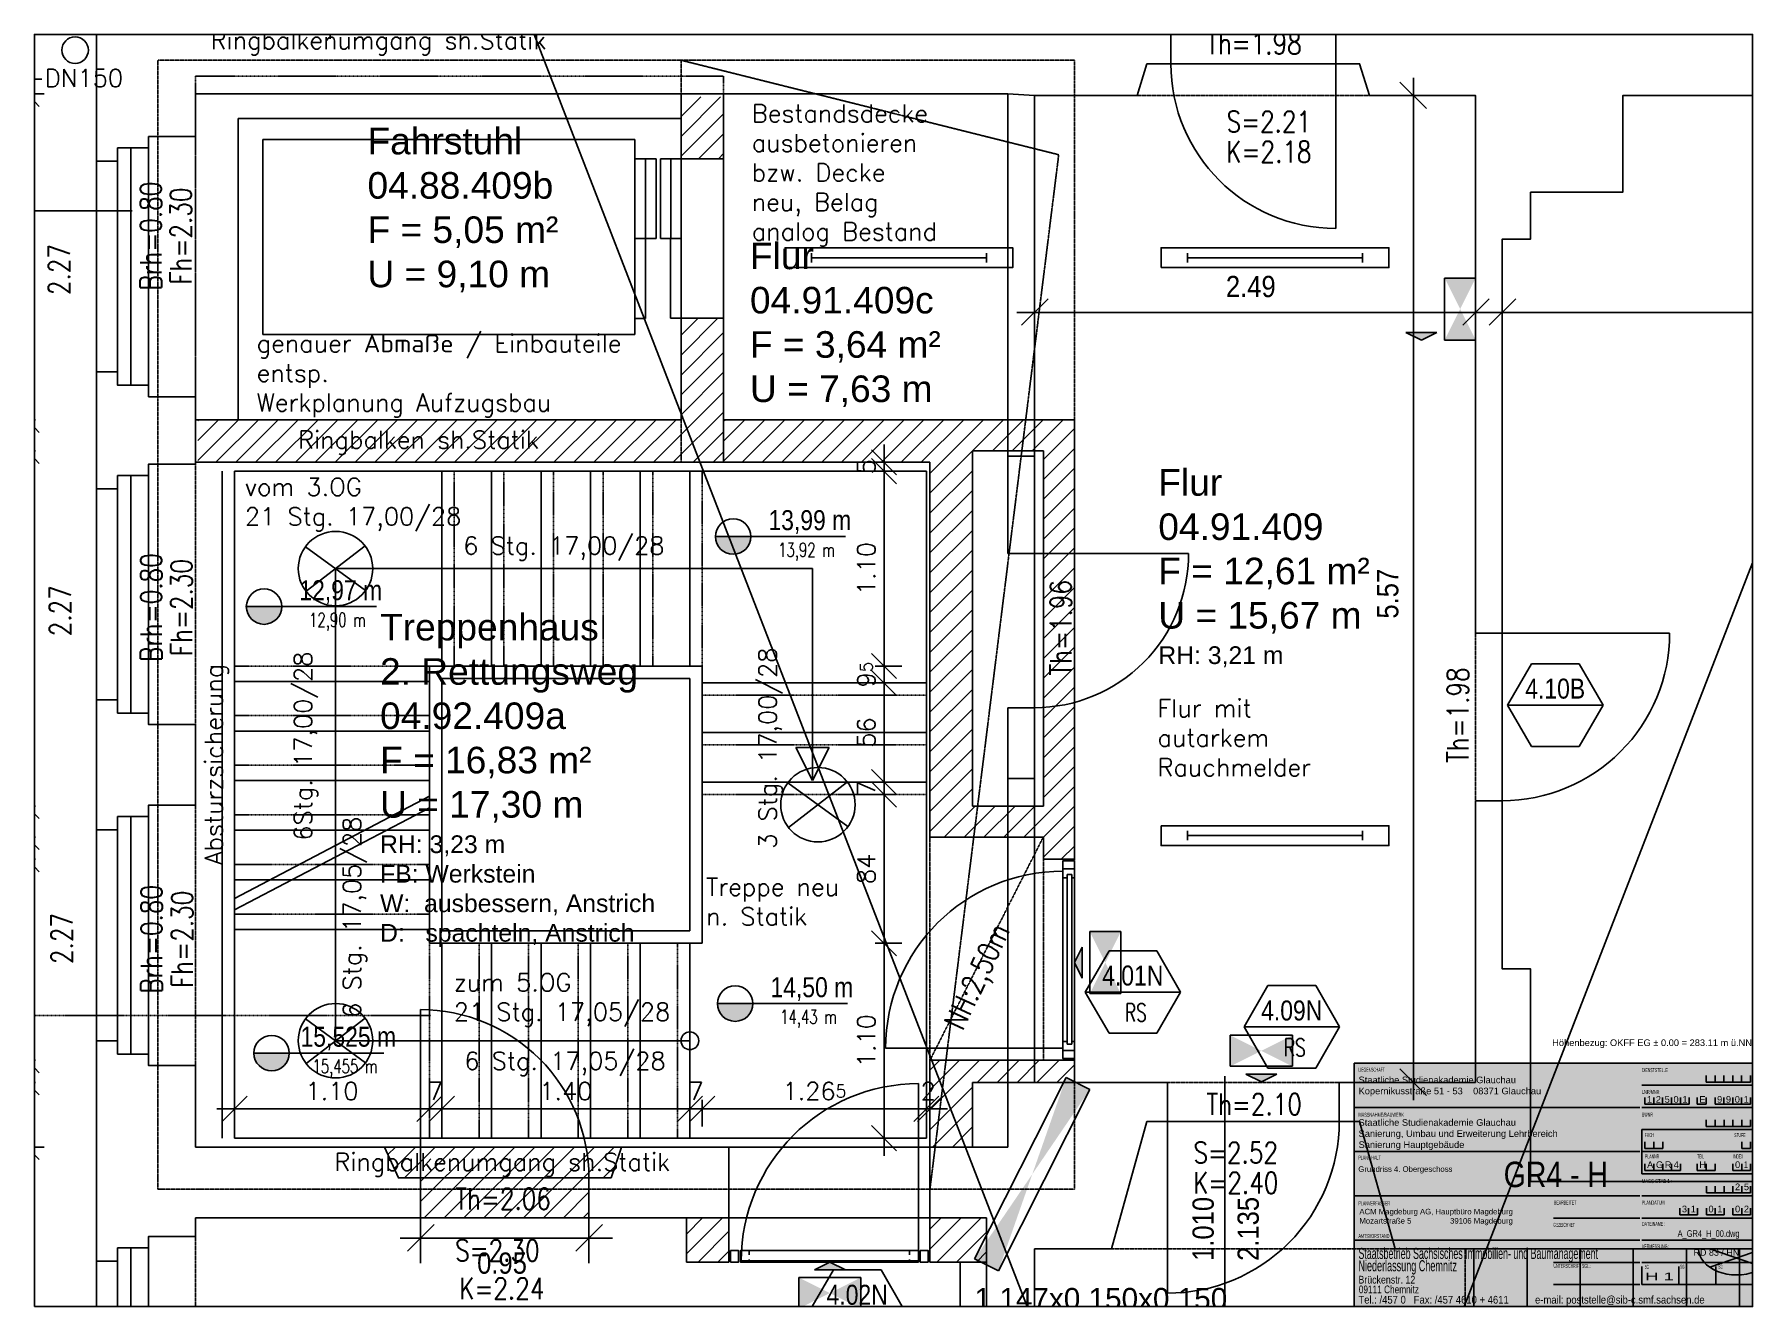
# Paper-space layout 'LayoutA3' of a CAD drawing. Header units: metres. Extents: x -103 to 285, y 1 to 288.
# The model-space entities are those that its viewports show. They can reach past a viewport. Long polylines and large blocks are cut down to what shows.
import ezdxf
from ezdxf.enums import TextEntityAlignment as Align

# ---------------------------------------------------------------- set-up
doc = ezdxf.new("R2010")
doc.units = ezdxf.units.M
doc.header["$LTSCALE"] = 0.03
for name, pattern in [('AUSGEZOGEN', [0]), ('DOT', [0]), ('GESTRICHELT', [9, 6, -3]), ('STRICHLINIE', [19.05, 12.7, -6.35])]:
    doc.linetypes.add(name, pattern=pattern)
doc.layers.get('0').update_dxf_attribs({"linetype": 'CONTINUOUS'})
doc.layers.get('Defpoints').update_dxf_attribs({"linetype": 'CONTINUOUS'})
for name, color, linetype in [('1_Plankopf', 7, 'CONTINUOUS'), ('A_abriss', 44, '_ABBRUCH'), ('A_ansicht', 9, 'CONTINUOUS'), ('A_Aufzug', 3, 'CONTINUOUS'), ('A_bemaßung', 2, 'CONTINUOUS'), ('A_BRANDSCHUTZ', 10, 'CONTINUOUS'), ('A_EINFÜGEPUNKT', 2, 'CONTINUOUS'), ('A_fenster', 7, 'CONTINUOUS'), ('A_höhen', 3, 'CONTINUOUS'), ('A_NR_TÜR', 1, 'CONTINUOUS'), ('A_räume', 5, 'CONTINUOUS'), ('A_schraffur', 10, 'CONTINUOUS'), ('A_TECHNOLOGIE', 7, 'CONTINUOUS'), ('A_text', 2, 'CONTINUOUS'), ('A_treppe', 3, 'CONTINUOUS'), ('A_TREPPE_NEU', 3, 'CONTINUOUS'), ('A_treppe_V2', 3, 'CONTINUOUS'), ('A_Tuer_neu', 1, 'CONTINUOUS'), ('A_Tuernummern', 1, 'CONTINUOUS'), ('A_TXT-TUER', 1, 'CONTINUOUS'), ('A_türen', 9, 'CONTINUOUS'), ('A_verdeckt', 8, 'STRICHLINIE'), ('A_wände', 6, 'CONTINUOUS'), ('A_WÄNDE_NEU', 6, 'CONTINUOUS'), ('CKMA0002', 7, 'CONTINUOUS'), ('E__DURCHBR', 2, 'CONTINUOUS'), ('E__LEUCHTEN', 6, 'AUSGEZOGEN'), ('E__SYM3DPOS', 2, 'AUSGEZOGEN'), ('E__VERSYS', 2, 'AUSGEZOGEN'), ('Z_Plankopf', 7, 'CONTINUOUS')]:
    doc.layers.add(name, color=color, linetype=linetype)
doc.styles.add('ARIAL', font='ARIAL.TTF')
doc.styles.add('ARIAL-F', font='ARIALBD.TTF', dxfattribs={"width": 0.8, "height": 1.15})
doc.styles.add('arial-n', font='ARIALN.TTF')
doc.styles.add('BOLDSIMP_FNT', font='TXT', dxfattribs={"height": 1})
doc.styles.add('NORM', font='simplex.shx', dxfattribs={"width": 0.7, "bigfont": 'bigfont.shx'})
doc.styles.add('PITSIMP8', font='PITSIMP8.SHX')
doc.styles.add('SIMPLEX', font='simplex.shx', dxfattribs={"height": 0.1})
doc.styles.get("Standard").update_dxf_attribs({"font": 'ARIAL.TTF', "height": 1})
doc.linetypes.add('_ABBRUCH', pattern='A,25,[101,cadkon.shx,S=3.5,R=0,X=0,Y=0],25', length=50)
doc.dimstyles.get("Standard").update_dxf_attribs({"dimtxt": 0.18, "dimasz": 0.18, "dimexe": 0.18, "dimexo": 0.0625, "dimgap": 0.09, "dimtad": 0, "dimtih": 1, "dimtoh": 1, "dimzin": 0, "dimdsep": 46, "dimlunit": 3, "dimtxsty": 'Standard', "dimcen": 0.09, "dimadec": 0, "dimazin": 0, "dimtfac": 1, "dimtofl": 0, "dimtmove": 2, "dimatfit": 3, "dimfxl": 1, "dimtolj": 1, "dimtzin": 0, "dimarcsym": 0})

psp = doc.layouts.new('LayoutA3')

# ---------------------------------------------------------------- texts
at = {"layer": '1_Plankopf', "color": 7, "linetype": 'AUSGEZOGEN', "style": 'ARIAL'}
for s, height, width, p, p2 in [('LIEGENSCHAFT', 0.9, 0.619235, (196.42, 54.12), (202.39, 54.12)), ('DIENSTSTELLE', 0.9, 0.629517, (260.42, 54.02), (266.27, 54.02)), ('LNR/MNR', 0.9, 0.691361, (260.42, 49.1), (264.38, 49.1)), ('MASSNAHME/BAUWERK', 0.9, 0.694796, (196.42, 43.94), (206.71, 43.94)), ('BWNR', 0.9, 0.640413, (260.42, 43.99), (262.88, 43.99)), ('FACH', 0.9, 0.604807, (261.07, 39.38), (263.14, 39.38)), ('STUFE', 0.9, 0.626029, (281.23, 39.35), (283.81, 39.35)), ('PLANINHALT', 0.9, 0.645985, (196.42, 34.28), (201.43, 34.28)), ('PLANNR', 0.9, 0.629361, (261.12, 34.53), (264.33, 34.53)), ('TEIL', 0.9, 0.576231, (272.9, 34.53), (274.43, 34.53)), ('INDEX', 0.9, 0.593364, (281.02, 34.53), (283.3, 34.53)), ('MASS-STAB 1 :', 0.9, 0.755584, (260.42, 28.96), (267.23, 28.96)), ('PLANVERFASSER', 0.9, 0.655042, (196.42, 23.94), (203.56, 23.94)), ('BEARBEITET', 0.9, 0.647926, (240.56, 24.13), (245.63, 24.13)), ('PLANDATUM', 0.9, 0.657694, (260.42, 24.1), (265.52, 24.1)), ('GEZEICHNET', 0.9, 0.603475, (240.41, 19.09), (245.3, 19.09)), ('DATEINAME :', 0.9, 0.657232, (260.42, 19.31), (265.7, 19.31)), ('AMTSVORSTAND', 0.9, 0.667092, (196.42, 16.57), (203.41, 16.57)), ('Staatsbetrieb Sächsisches Immobilien- und Baumanagement', 2.5, 0.57205, (196.42, 11.84), (250.5, 11.84)), ('Niederlassung Chemnitz', 2.5, 0.584935, (196.42, 9.06), (218.67, 9.06)), ('VERMESSUNG :', 0.9, 0.644129, (260.42, 14.22), (266.63, 14.22)), ('RD 83 / HN', 1.5, 0.963798, (272.07, 12.56), (282.39, 12.56)), ('Brückenstr. 12', 1.75, 0.814198, (196.42, 6.28), (209.25, 6.28)), ('UNTERSCHRIFT SGL.:', 0.9, 0.631829, (240.47, 9.81), (248.9, 9.81)), ('SG', 0.9, 0.544981, (261.03, 9.6), (262.02, 9.6)), ('H 1', 1.75, 1.71731, (261.12, 7.02), (267.65, 7.02)), ('SG', 0.9, 0.544981, (269.04, 9.63), (270.03, 9.63)), ('SG', 0.9, 0.544981, (277.67, 9.63), (278.66, 9.63)), ('09111 Chemnitz', 1.75, 0.763439, (196.5, 4.09), (210.09, 4.09)), ('Tel.: /457 0   Fax: /457 4610 + 4611          e-mail: poststelle%%064sib-c.smf.sachsen.de', 1.75, 0.874519, (196.42, 1.76), (274.58, 1.76))]:
    psp.add_text(s, height=height, dxfattribs=dict(at, width=width)).set_placement(p, p2, align=Align.FIT)
at = {"layer": '1_Plankopf', "linetype": 'AUSGEZOGEN', "style": 'ARIAL', "width": 0.8}
psp.add_text('GR4 - H', height=5.75, dxfattribs=at).set_placement((229.21, 28.05))
at = {"layer": '1_Plankopf', "color": 7, "linetype": 'AUSGEZOGEN', "style": 'ARIAL', "width": 0.8}
psp.add_text('A_GR4_H_00.dwg', height=1.5, dxfattribs=at).set_placement((282.46, 16.83), align=Align.RIGHT)
at = {"layer": '1_Plankopf', "insert": (240.16, 61.41), "char_height": 1.5, "width": 57.55, "attachment_point": 1, "style": 'ARIAL'}
psp.add_mtext('Höhenbezug: OKFF EG ± 0.00 = 283.11 m ü.NN', dxfattribs=at)
at = {"layer": '1_Plankopf', "linetype": 'Continuous', "char_height": 1.5, "attachment_point": 1}
for s, insert, width in [('{\\fArial|b0|i0|c0|p34;Staatliche Studienakademie Glauchau\\PKopernikusstraße 51 - 53    08371 Glauchau}', (196.45, 53.02), 62.0135), ('\\fArial|b0|i0|c0|p34;1', (261.55, 48.61), 2), ('{\\fArial|b0|i0|c0|p34;2}', (263.55, 48.61), 2), ('\\fArial|b0|i0|c0|p34;5', (265.55, 48.61), 2), ('\\fArial|b0|i0|c0|p34;0', (267.55, 48.61), 2), ('\\fArial|b0|i0|c0|p34;1', (269.55, 48.61), 2), ('\\fArial|b0|i0|c0|p34;E', (273.37, 48.61), 2), ('\\fArial|b0|i0|c0|p34;9', (277.38, 48.61), 2), ('\\fArial|b0|i0|c0|p34;9', (279.38, 48.61), 2), ('\\fArial|b0|i0|c0|p34;0', (281.38, 48.61), 2), ('\\fArial|b0|i0|c0|p34;1', (283.38, 48.61), 2), ('Staatliche Studienakademie Glauchau\\PSanierung, Umbau und Erweiterung Lehrbereich\\PSanierung Hauptgebäude', (196.45, 43.4), 62.0135), ('2', (281.44, 28.87), 2), ('5', (283.44, 28.87), 2), ('3', (269.44, 23.87), 2), ('1', (271.44, 23.87), 2), ('0', (275.44, 23.87), 2), ('{\\fArial|b0|i0|c0|p34;1}', (277.44, 23.87), 2), ('{\\fArial|b0|i0|c0|p34;0}', (281.44, 23.87), 2), ('{\\fArial|b0|i0|c0|p34;2}', (283.44, 23.87), 2)]:
    psp.add_mtext(s, dxfattribs=dict(at, insert=insert, width=width))
at = {"layer": '1_Plankopf', "insert": (196.39, 32.76), "char_height": 1.25, "width": 43.11, "attachment_point": 1}
psp.add_mtext('Grundriss 4. Obergeschoss', dxfattribs=at)
at = {"layer": '1_Plankopf', "linetype": 'Continuous', "char_height": 1.5, "width": 2, "attachment_point": 1}
for s, insert, style in [('A', (261.59, 33.87), 'ARIAL'), ('G', (263.59, 33.87), 'ARIAL'), ('R', (265.59, 33.87), 'ARIAL'), ('4', (267.59, 33.87), 'ARIAL'), ('H', (273.39, 33.87), 'ARIAL'), ('{\\fArial|b0|i0|c0|p34;0}', (281.44, 33.87), 'ARIAL'), ('{\\fArial|b0|i0|c0|p34;1}', (283.44, 33.87), 'ARIAL-F')]:
    psp.add_mtext(s, dxfattribs=dict(at, insert=insert, style=style))

msp = doc.modelspace()

# ---------------------------------------------------------------- texts
at = {"layer": 'A_abriss', "ltscale": 0.3, "style": 'SIMPLEX', "width": 0.8}
msp.add_text('Th=1.96', height=0.12, rotation=90, dxfattribs=at).set_placement((1.51015, 3.49181), align=Align.MIDDLE_CENTER)
for s, p in [('Th=2.06', (-1.63827, 0.2677)), ('S=2.30', (-1.67057, -0.0232)), ('K=2.24', (-1.64573, -0.23822))]:
    msp.add_text(s, height=0.12, dxfattribs=at).set_placement(p, align=Align.MIDDLE_CENTER)
at = {"layer": 'A_bemaßung', "color": 7, "linetype": 'Continuous', "style": 'BOLDSIMP_FNT', "width": 0.9}
msp.add_text('2.49', height=0.12, dxfattribs=at).set_placement((2.44126, 5.32228), align=Align.BOTTOM_LEFT)
msp.add_text('5.57', height=0.12, rotation=90, dxfattribs=at).set_placement((3.45044, 3.54355), align=Align.BOTTOM_LEFT)
at = {"layer": 'A_bemaßung', "color": 7, "linetype": 'DOT', "style": 'BOLDSIMP_FNT', "width": 0.9}
for s, p in [('1.010', (2.40871, -0.08222, 0)), ('2.135', (2.6629, -0.08222, 0))]:
    msp.add_text(s, height=0.12, rotation=90, dxfattribs=at).set_placement(p, align=Align.BOTTOM_LEFT)
msp.add_text('0.95', height=0.12, dxfattribs=at).set_placement((-1.78493, -0.19054), align=Align.BOTTOM_LEFT)
at = {"layer": 'A_BRANDSCHUTZ', "linetype": 'Continuous', "char_height": 0.1, "attachment_point": 1, "style": 'SIMPLEX'}
for s, insert, width in [('Flur mit autarkem Rauchmelder', (2.05556, 3.08746), 1.2641), ('RS-Tür', (2.17152, -0.38448), 1)]:
    msp.add_mtext(s, dxfattribs=dict(at, insert=insert, width=width))
at = {"layer": 'A_höhen', "linetype": 'Continuous', "style": 'SIMPLEX', "width": 0.8}
for s, p in [('Th=1.98', (2.5995, 6.79021)), ('S=2.21', (2.68364, 6.34886)), ('K=2.18', (2.68364, 6.17886)), ('Th=2.10', (2.60078, 0.80209)), ('S=2.52', (2.49683, 0.52902)), ('K=2.40', (2.49683, 0.35902))]:
    msp.add_text(s, height=0.12, dxfattribs=at).set_placement(p, align=Align.MIDDLE_CENTER)
for s, rotation, p in [('Brh=0.80', 90, (-3.62687, 5.70325)), ('Fh=2.30', 90, (-3.45686, 5.70325)), ('2.27', 90, (-4.14413, 5.5138)), ('Brh=0.80', 90, (-3.62411, 3.60613)), ('Fh=2.30', 90, (-3.4541, 3.60613)), ('2.27', 90, (-4.13801, 3.58777)), ('Th=1.98', 90, (3.7505, 2.99855)), ('Brh=0.80', 90, (-3.62315, 1.73353)), ('Fh=2.30', 90, (-3.44961, 1.73353)), ('2.27', 90, (-4.12905, 1.73776)), ('NH:2,50m', 64.733022, (1.03631, 1.52526))]:
    msp.add_text(s, height=0.12, rotation=rotation, dxfattribs=at).set_placement(p, align=Align.MIDDLE_CENTER)
at = {"layer": 'A_räume', "linetype": 'Continuous', "char_height": 0.15, "width": 6.6459, "attachment_point": 1}
for s, insert in [('Fahrstuhl\\P04.88.409b\\PF = 5,05 m² \\PU = 9,10 m', (-2.40376, 6.31406)), ('Flur\\P04.91.409c\\PF = 3,64 m²\\PU = 7,63 m', (-0.24509, 5.66613)), ('Flur\\P04.91.409\\PF = 12,61 m²\\PU = 15,67 m\\P{\\H0.6667x;RH: 3,21 m}', (2.05968, 4.38738)), ('Treppenhaus  \\P2. Rettungsweg\\P04.92.409a\\PF = 16,83 m²\\PU = 17,30 m\\P{\\H0.6667x;RH: 3,23 m\\PFB: Werkstein\\PW:  ausbessern, Anstrich\\PD:   spachteln, Anstrich}', (-2.33287, 3.57024))]:
    msp.add_mtext(s, dxfattribs=dict(at, insert=insert))
at = {"layer": 'A_text', "linetype": 'Continuous', "char_height": 0.1, "attachment_point": 1, "style": 'SIMPLEX'}
for s, insert, width in [('Ringbalkenumgang sh.Statik', (-3.28895, 6.85815), 3.3134309), ('RR-DN150', (-4.51613, 6.64485), 1), ('Bestandsdecke ausbetonieren bzw. Decke neu, Belag analog Bestand', (-0.23451, 6.44537), 1.1525), ('genauer Abmaße / Einbauteile entsp.\\PWerkplanung Aufzugsbau', (-3.02917, 5.14681), 2.3469628), ('Ringbalken sh.Statik', (-2.79513, 4.60295), 3.3134), ('\\Fsimplex.shx;Treppe neu n. Statik', (-0.49203, 2.07911), 1), ('Ringbalkenumgang sh.Statik', (-2.59079, 0.52688), 3.3134309)]:
    msp.add_mtext(s, dxfattribs=dict(at, insert=insert, width=width))
at = {"layer": 'A_text', "linetype": 'Continuous', "insert": (-3.32148, 2.15244), "char_height": 0.1, "width": 3.3134, "attachment_point": 1, "rotation": 90, "style": 'SIMPLEX'}
msp.add_mtext('Absturzsicherung', dxfattribs=at)
at = {"layer": 'A_TREPPE_NEU', "color": 1, "linetype": 'Continuous', "char_height": 0.1, "width": 1.6932, "attachment_point": 1, "style": 'SIMPLEX'}
for s, insert in [('vom 3.OG\\P21 Stg. 17,00/28', (-3.09566, 4.33711)), ('6 Stg. 17,00/28', (-1.86326, 4.00546)), ('zum 5.OG\\P21 Stg. 17,05/28', (-1.91641, 1.54042)), ('6 Stg. 17,05/28', (-1.85681, 1.09676))]:
    msp.add_mtext(s, dxfattribs=dict(at, insert=insert))
at = {"layer": 'A_TREPPE_NEU', "color": 1, "linetype": 'Continuous', "char_height": 0.1, "width": 1.6932, "attachment_point": 1, "rotation": 90, "style": 'SIMPLEX'}
for s, insert in [('3 Stg. 17,00/28', (-0.19517, 2.24441)), ('6 Stg. 17,05/28', (-2.54122, 1.28981))]:
    msp.add_mtext(s, dxfattribs=dict(at, insert=insert))
at = {"layer": 'A_treppe_V2', "color": 1, "linetype": 'Continuous', "insert": (-2.81748, 2.29002), "char_height": 0.1, "width": 1.6932, "attachment_point": 1, "rotation": 90, "style": 'SIMPLEX'}
msp.add_mtext('6Stg. 17,00/28', dxfattribs=at)

# ---------------------------------------------------------------- blocks, each defined once
blk = doc.blocks.new('A$C699961ED')
at = {"layer": '1_Plankopf', "linetype": 'Continuous', "insert": (1.65, 8.43), "char_height": 2.5, "width": 81.002, "attachment_point": 1}
blk.add_mtext('\\fArial|b0|i0|c0|p34;ACM Magdeburg AG, Hauptbüro Magdeburg\\PMozartstraße 5                  39106 Magdeburg', dxfattribs=at)
blk = doc.blocks.new('SLASH1')
at = {"layer": 'A_bemaßung', "color": 2, "linetype": 'Continuous'}
for p, q in [((0, -0.14068), (0, 0.11466)), ((0.07663, 0.07663), (-0.07319, -0.07319))]:
    blk.add_line(p, q, dxfattribs=at)
blk = doc.blocks.new('Aufzug')
at = {"layer": 'A_Aufzug', "color": 1, "linetype": 'GESTRICHELT'}
for p, q in [((2.74, 0.24), (-0.24, 0.24)), ((-0.24, 0.24), (-0.24, -1.94)), ((2.74, 0.03), (2.74, 0.24))]:
    blk.add_line(p, q, dxfattribs=at)
at = {"layer": 'A_Aufzug', "linetype": 'Continuous'}
for p, q in [((2.5, 0), (0, 0)), ((0, 0), (0, -1.7)), ((2.5, -1.7), (2.5, 0)), ((2.74, -1.94), (2.74, 0.03)), ((2.2395, -0.1186), (0.1395, -0.1186)), ((0.1395, -0.1186), (0.1395, -1.2186)), ((2.2395, -1.2186), (2.2395, -0.1186)), ((2.2995, -0.2274), (2.2395, -0.2274)), ((2.2995, -0.2274), (2.2995, -0.6774)), ((2.3595, -0.2274), (2.2995, -0.2274)), ((2.3595, -0.6774), (2.3595, -0.2274)), ((2.3834, -0.2266), (2.3834, -0.6766)), ((2.4434, -0.2266), (2.3834, -0.2266)), ((2.4434, -0.6766), (2.4434, -0.2266)), ((2.4435, -0.2266), (2.5, -0.2266)), ((2.74, -0.2266), (2.5, -0.2266)), ((2.2995, -0.6774), (2.2395, -0.6774)), ((2.2395, -0.6774), (2.2395, -1.1276)), ((2.2995, -1.1276), (2.2995, -0.6774)), ((2.2995, -0.6774), (2.3595, -0.6774)), ((2.3834, -0.6766), (2.4434, -0.6766)), ((2.4414, -0.6766), (2.4414, -1.1266)), ((2.5, -0.6766), (2.4434, -0.6766)), ((2.2395, -1.1276), (2.2995, -1.1276)), ((2.4414, -1.1266), (2.5, -1.1266)), ((2.5, -1.1266), (2.74, -1.1266)), ((0.1395, -1.2186), (2.2395, -1.2186)), ((0, -1.7), (2.5, -1.7)), ((-0.24, -1.94), (2.74, -1.94))]:
    blk.add_line(p, q, dxfattribs=at)
blk = doc.blocks.new('DIMCROSS')
at = {"color": 0, "linetype": 'ByBlock'}
blk.add_line((-1, 0), (1, 0), dxfattribs=at)
at = {"linetype": 'ByBlock'}
blk.add_line((-0.707107, -0.707107), (0.707107, 0.707107), dxfattribs=at)
blk = doc.blocks.new('*D15')
at = {"layer": 'CKMA0002', "color": 1, "linetype": 'Continuous', "lineweight": -2}
for p, q in [((-3.9342, 7.8262), (-3.9342, 8.0262)), ((-3.1341, 7.8762), (-3.1341, 8.0262)), ((-3.8342, 7.9262), (-3.2341, 7.9262))]:
    blk.add_line(p, q, dxfattribs=at)
at = {"layer": 'Defpoints', "color": 0, "linetype": 'Continuous'}
for p in [(-3.1341, 7.9262), (-3.9342, 6.3157), (-3.1341, 6.3657)]:
    blk.add_point(p, dxfattribs=at)
at = {"layer": 'CKMA0002', "color": 1, "linetype": 'Continuous', "lineweight": -2, "xscale": 0.1, "yscale": 0.1, "zscale": 0.1}
for p, rotation in [((-3.9342, 7.9262), 180.0000000000903), ((-3.1341, 7.9262), 9.032775295356387e-11)]:
    blk.add_blockref('DIMCROSS', p, dxfattribs=dict(at, rotation=rotation))
at = {"layer": 'CKMA0002', "color": 3, "linetype": 'Continuous', "insert": (-3.5341, 8.0262), "char_height": 0.1, "attachment_point": 5, "style": 'SIMPLEX'}
blk.add_mtext('\\A1;80{\\A1\\H0.7x\\S;}', dxfattribs=at)
blk = doc.blocks.new('*D16')
at = {"layer": 'CKMA0002', "color": 1, "linetype": 'Continuous', "lineweight": -2}
for p, q in [((-0.6341, 7.8762), (-0.6341, 8.0262)), ((-3.0341, 7.9262), (-0.7341, 7.9262))]:
    blk.add_line(p, q, dxfattribs=at)
at = {"layer": 'Defpoints', "color": 0, "linetype": 'Continuous'}
for p in [(-0.6341, 7.9262), (-3.1341, 6.3657), (-0.6341, 6.3224)]:
    blk.add_point(p, dxfattribs=at)
at = {"layer": 'CKMA0002', "color": 1, "linetype": 'Continuous', "lineweight": -2, "xscale": 0.1, "yscale": 0.1, "zscale": 0.1}
for p, rotation in [((-3.1341, 7.9262), 180.0000000000903), ((-0.6341, 7.9262), 9.032775295356387e-11)]:
    blk.add_blockref('DIMCROSS', p, dxfattribs=dict(at, rotation=rotation))
at = {"layer": 'CKMA0002', "color": 3, "linetype": 'Continuous', "insert": (-1.8841, 8.0262), "char_height": 0.1, "attachment_point": 5, "style": 'SIMPLEX'}
blk.add_mtext('\\A1;2.50{\\A1\\H0.7x\\S;}', dxfattribs=at)
blk = doc.blocks.new('*D17')
at = {"layer": 'CKMA0002', "color": 1, "linetype": 'Continuous', "lineweight": -2}
for p, q in [((-0.3942, 7.8762), (-0.3942, 8.0262)), ((-0.7341, 7.9262), (-0.8341, 7.9262)), ((-0.2942, 7.9262), (-0.1942, 7.9262))]:
    blk.add_line(p, q, dxfattribs=at)
at = {"layer": 'Defpoints', "color": 0, "linetype": 'Continuous'}
for p in [(-0.3942, 7.9262), (-0.6341, 6.3224), (-0.3942, 6.2808)]:
    blk.add_point(p, dxfattribs=at)
at = {"layer": 'CKMA0002', "color": 1, "linetype": 'Continuous', "lineweight": -2, "xscale": 0.1, "yscale": 0.1, "zscale": 0.1}
for p, rotation in [((-0.6341, 7.9262), 9.032775295356387e-11), ((-0.3942, 7.9262), 180.0000000000903)]:
    blk.add_blockref('DIMCROSS', p, dxfattribs=dict(at, rotation=rotation))
at = {"layer": 'CKMA0002', "color": 3, "linetype": 'Continuous', "insert": (-0.5142, 8.0262), "char_height": 0.1, "attachment_point": 5, "style": 'SIMPLEX'}
blk.add_mtext('\\A1;24{\\A1\\H0.7x\\S;}', dxfattribs=at)
blk = doc.blocks.new('*D18')
at = {"layer": 'CKMA0002', "color": 1, "linetype": 'Continuous', "lineweight": -2}
for p, q in [((1.5858, 7.8762), (1.5858, 8.0262)), ((-0.2942, 7.9262), (1.4858, 7.9262))]:
    blk.add_line(p, q, dxfattribs=at)
at = {"layer": 'Defpoints', "color": 0, "linetype": 'Continuous'}
for p in [(1.5858, 7.9262), (-0.3942, 6.2808), (1.5858, 4.6657)]:
    blk.add_point(p, dxfattribs=at)
at = {"layer": 'CKMA0002', "color": 1, "linetype": 'Continuous', "lineweight": -2, "xscale": 0.1, "yscale": 0.1, "zscale": 0.1}
for p, rotation in [((-0.3942, 7.9262), 180.0000000000903), ((1.5858, 7.9262), 9.032775295356387e-11)]:
    blk.add_blockref('DIMCROSS', p, dxfattribs=dict(at, rotation=rotation))
at = {"layer": 'CKMA0002', "color": 3, "linetype": 'Continuous', "insert": (0.5958, 8.0262), "char_height": 0.1, "attachment_point": 5, "style": 'SIMPLEX'}
blk.add_mtext('\\A1;1.98{\\A1\\H0.7x\\S;}', dxfattribs=at)
blk = doc.blocks.new('*D19')
at = {"layer": 'CKMA0002', "color": 1, "linetype": 'Continuous', "lineweight": -2}
for p, q in [((3.8508, 7.8262), (3.8508, 8.0262)), ((1.6858, 7.9262), (3.7508, 7.9262))]:
    blk.add_line(p, q, dxfattribs=at)
at = {"layer": 'Defpoints', "color": 0, "linetype": 'Continuous'}
for p in [(3.8508, 7.9262), (1.5858, 4.6657), (3.8508, 4.6657)]:
    blk.add_point(p, dxfattribs=at)
at = {"layer": 'CKMA0002', "color": 1, "linetype": 'Continuous', "lineweight": -2, "xscale": 0.1, "yscale": 0.1, "zscale": 0.1}
for p, rotation in [((1.5858, 7.9262), 180.0000000000903), ((3.8508, 7.9262), 9.032775295356387e-11)]:
    blk.add_blockref('DIMCROSS', p, dxfattribs=dict(at, rotation=rotation))
at = {"layer": 'CKMA0002', "color": 3, "linetype": 'Continuous', "insert": (2.7183, 8.0262), "char_height": 0.1, "attachment_point": 5, "style": 'SIMPLEX'}
blk.add_mtext('\\A1;2.26{\\A1\\H0.7x\\S5;}', dxfattribs=at)
blk = doc.blocks.new('*D21')
at = {"layer": 'CKMA0002', "color": 1, "linetype": 'Continuous', "lineweight": -2}
for p, q in [((-3.9342, 7.5099), (-3.9342, 7.7099)), ((-3.3742, 7.5599), (-3.3742, 7.7099)), ((-3.8342, 7.6099), (-3.4742, 7.6099))]:
    blk.add_line(p, q, dxfattribs=at)
at = {"layer": 'Defpoints', "color": 0, "linetype": 'Continuous'}
for p in [(-3.3742, 7.6099), (-3.3742, 2.7182), (-3.9342, 2.6682)]:
    blk.add_point(p, dxfattribs=at)
at = {"layer": 'CKMA0002', "color": 1, "linetype": 'Continuous', "lineweight": -2, "xscale": 0.1, "yscale": 0.1, "zscale": 0.1}
for p, rotation in [((-3.9342, 7.6099), 180.0000000000903), ((-3.3742, 7.6099), 9.032775295356387e-11)]:
    blk.add_blockref('DIMCROSS', p, dxfattribs=dict(at, rotation=rotation))
at = {"layer": 'CKMA0002', "color": 3, "linetype": 'Continuous', "insert": (-3.6542, 7.7099), "char_height": 0.1, "attachment_point": 5, "style": 'SIMPLEX'}
blk.add_mtext('\\A1;56{\\A1\\H0.7x\\S;}', dxfattribs=at)
blk = doc.blocks.new('*D22')
at = {"layer": 'CKMA0002', "color": 1, "linetype": 'Continuous', "lineweight": -2}
for p, q in [((0.7708, 7.4349), (0.7708, 7.7099)), ((-3.2742, 7.6099), (0.6708, 7.6099))]:
    blk.add_line(p, q, dxfattribs=at)
at = {"layer": 'Defpoints', "color": 0, "linetype": 'Continuous'}
for p in [(0.7708, 7.6099), (-3.3742, 2.7182), (0.7708, 2.3107)]:
    blk.add_point(p, dxfattribs=at)
at = {"layer": 'CKMA0002', "color": 1, "linetype": 'Continuous', "lineweight": -2, "xscale": 0.1, "yscale": 0.1, "zscale": 0.1}
for p, rotation in [((-3.3742, 7.6099), 180.0000000000903), ((0.7708, 7.6099), 9.032775295356387e-11)]:
    blk.add_blockref('DIMCROSS', p, dxfattribs=dict(at, rotation=rotation))
at = {"layer": 'CKMA0002', "color": 3, "linetype": 'Continuous', "insert": (-1.3017, 7.7099), "char_height": 0.1, "attachment_point": 5, "style": 'SIMPLEX'}
blk.add_mtext('\\A1;4.14{\\A1\\H0.7x\\S5;}', dxfattribs=at)
blk = doc.blocks.new('*D23')
at = {"layer": 'CKMA0002', "color": 1, "linetype": 'Continuous', "lineweight": -2}
for p, q in [((1.0108, 7.5599), (1.0108, 7.7099)), ((0.6708, 7.6099), (0.5708, 7.6099)), ((1.1108, 7.6099), (1.2108, 7.6099))]:
    blk.add_line(p, q, dxfattribs=at)
at = {"layer": 'Defpoints', "color": 0, "linetype": 'Continuous'}
for p in [(1.0108, 7.6099), (1.0108, 2.8069), (0.7708, 2.3107)]:
    blk.add_point(p, dxfattribs=at)
at = {"layer": 'CKMA0002', "color": 1, "linetype": 'Continuous', "lineweight": -2, "xscale": 0.1, "yscale": 0.1, "zscale": 0.1}
for p, rotation in [((0.7708, 7.6099), 9.032775295356387e-11), ((1.0108, 7.6099), 180.0000000000903)]:
    blk.add_blockref('DIMCROSS', p, dxfattribs=dict(at, rotation=rotation))
at = {"layer": 'CKMA0002', "color": 3, "linetype": 'Continuous', "insert": (0.8908, 7.7099), "char_height": 0.1, "attachment_point": 5, "style": 'SIMPLEX'}
blk.add_mtext('\\A1;24{\\A1\\H0.7x\\S;}', dxfattribs=at)
blk = doc.blocks.new('*D24')
at = {"layer": 'CKMA0002', "color": 1, "linetype": 'Continuous', "lineweight": -2}
for p, q in [((1.4108, 7.5599), (1.4108, 7.7099)), ((1.1108, 7.6099), (1.3108, 7.6099))]:
    blk.add_line(p, q, dxfattribs=at)
at = {"layer": 'Defpoints', "color": 0, "linetype": 'Continuous'}
for p in [(1.4108, 7.6099), (1.0108, 2.8069), (1.4108, 2.3107)]:
    blk.add_point(p, dxfattribs=at)
at = {"layer": 'CKMA0002', "color": 1, "linetype": 'Continuous', "lineweight": -2, "xscale": 0.1, "yscale": 0.1, "zscale": 0.1}
for p, rotation in [((1.0108, 7.6099), 180.0000000000903), ((1.4108, 7.6099), 9.032775295356387e-11)]:
    blk.add_blockref('DIMCROSS', p, dxfattribs=dict(at, rotation=rotation))
at = {"layer": 'CKMA0002', "color": 3, "linetype": 'Continuous', "insert": (1.2108, 7.7099), "char_height": 0.1, "attachment_point": 5, "style": 'SIMPLEX'}
blk.add_mtext('\\A1;40{\\A1\\H0.7x\\S;}', dxfattribs=at)
blk = doc.blocks.new('*D25')
at = {"layer": 'CKMA0002', "color": 1, "linetype": 'Continuous', "lineweight": -2}
for p, q in [((1.5858, 7.5599), (1.5858, 7.7099)), ((1.3108, 7.6099), (1.2108, 7.6099)), ((1.6858, 7.6099), (1.7858, 7.6099))]:
    blk.add_line(p, q, dxfattribs=at)
at = {"layer": 'Defpoints', "color": 0, "linetype": 'Continuous'}
for p in [(1.5858, 7.6099), (1.4108, 2.3107), (1.5858, 2.3107)]:
    blk.add_point(p, dxfattribs=at)
at = {"layer": 'CKMA0002', "color": 1, "linetype": 'Continuous', "lineweight": -2, "xscale": 0.1, "yscale": 0.1, "zscale": 0.1}
for p, rotation in [((1.4108, 7.6099), 9.032775295356387e-11), ((1.5858, 7.6099), 180.0000000000903)]:
    blk.add_blockref('DIMCROSS', p, dxfattribs=dict(at, rotation=rotation))
at = {"layer": 'CKMA0002', "color": 3, "linetype": 'Continuous', "insert": (1.4983, 7.7099), "char_height": 0.1, "attachment_point": 5, "style": 'SIMPLEX'}
blk.add_mtext('\\A1;17{\\A1\\H0.7x\\S5;}', dxfattribs=at)
blk = doc.blocks.new('*D26')
at = {"layer": 'CKMA0002', "color": 1, "linetype": 'Continuous', "lineweight": -2}
for p, q in [((3.8508, 7.5099), (3.8508, 7.7099)), ((1.6858, 7.6099), (3.7508, 7.6099))]:
    blk.add_line(p, q, dxfattribs=at)
at = {"layer": 'Defpoints', "color": 0, "linetype": 'Continuous'}
for p in [(3.8508, 7.6099), (1.5858, 2.3107), (3.8508, 2.2632)]:
    blk.add_point(p, dxfattribs=at)
at = {"layer": 'CKMA0002', "color": 1, "linetype": 'Continuous', "lineweight": -2, "xscale": 0.1, "yscale": 0.1, "zscale": 0.1}
for p, rotation in [((1.5858, 7.6099), 180.0000000000903), ((3.8508, 7.6099), 9.032775295356387e-11)]:
    blk.add_blockref('DIMCROSS', p, dxfattribs=dict(at, rotation=rotation))
at = {"layer": 'CKMA0002', "color": 3, "linetype": 'Continuous', "insert": (2.7183, 7.7099), "char_height": 0.1, "attachment_point": 5, "style": 'SIMPLEX'}
blk.add_mtext('\\A1;2.26{\\A1\\H0.7x\\S5;}', dxfattribs=at)
blk = doc.blocks.new('*D27')
at = {"layer": 'CKMA0002', "color": 1, "linetype": 'Continuous', "lineweight": -2}
for p, q in [((-4.5904, 0.1612), (-4.7404, 0.1612)), ((-4.5404, -0.0888), (-4.7404, -0.0888)), ((-4.6404, -0.0888), (-4.6404, -0.0888)), ((-4.6404, -0.0888), (-4.6404, -0.0888))]:
    blk.add_line(p, q, dxfattribs=at)
at = {"layer": 'Defpoints', "color": 0, "linetype": 'Continuous'}
for p in [(-4.6404, 0.1612), (-3.0244, 0.1612), (-2.9744, -0.0888)]:
    blk.add_point(p, dxfattribs=at)
at = {"layer": 'CKMA0002', "color": 1, "linetype": 'Continuous', "lineweight": -2, "xscale": 0.1, "yscale": 0.1, "zscale": 0.1}
for p, rotation in [((-4.6404, 0.1612), 269.9999999999996), ((-4.6404, -0.0888), 89.99999999999964)]:
    blk.add_blockref('DIMCROSS', p, dxfattribs=dict(at, rotation=rotation))
at = {"layer": 'CKMA0002', "color": 3, "linetype": 'Continuous', "insert": (-4.7404, 0.0362), "char_height": 0.1, "attachment_point": 5, "rotation": 90, "style": 'SIMPLEX'}
blk.add_mtext('\\A1;25{\\A1\\H0.7x\\S;}', dxfattribs=at)
blk = doc.blocks.new('*D28')
at = {"layer": 'CKMA0002', "color": 1, "linetype": 'Continuous', "lineweight": -2}
for p, q in [((-4.5904, 0.5607), (-4.7404, 0.5607)), ((-4.6404, 0.2612), (-4.6404, 0.4607))]:
    blk.add_line(p, q, dxfattribs=at)
at = {"layer": 'Defpoints', "color": 0, "linetype": 'Continuous'}
for p in [(-4.6404, 0.5607), (-3.0244, 0.5607), (-3.0244, 0.1612)]:
    blk.add_point(p, dxfattribs=at)
at = {"layer": 'CKMA0002', "color": 1, "linetype": 'Continuous', "lineweight": -2, "xscale": 0.1, "yscale": 0.1, "zscale": 0.1}
for p, rotation in [((-4.6404, 0.5607), 89.99999999999964), ((-4.6404, 0.1612), 269.9999999999996)]:
    blk.add_blockref('DIMCROSS', p, dxfattribs=dict(at, rotation=rotation))
at = {"layer": 'CKMA0002', "color": 3, "linetype": 'Continuous', "insert": (-4.7404, 0.3609), "char_height": 0.1, "attachment_point": 5, "rotation": 90, "style": 'SIMPLEX'}
blk.add_mtext('\\A1;40{\\A1\\H0.7x\\S;}', dxfattribs=at)
blk = doc.blocks.new('*D29')
at = {"layer": 'CKMA0002', "color": 1, "linetype": 'Continuous', "lineweight": -2}
for p, q in [((-4.5904, 4.4257), (-4.7404, 4.4257)), ((-4.6404, 0.6607), (-4.6404, 4.3257))]:
    blk.add_line(p, q, dxfattribs=at)
at = {"layer": 'Defpoints', "color": 0, "linetype": 'Continuous'}
for p in [(-4.6404, 4.4257), (-1.3512, 4.4257), (-3.0244, 0.5607)]:
    blk.add_point(p, dxfattribs=at)
at = {"layer": 'CKMA0002', "color": 1, "linetype": 'Continuous', "lineweight": -2, "xscale": 0.1, "yscale": 0.1, "zscale": 0.1}
for p, rotation in [((-4.6404, 4.4257), 89.99999999999964), ((-4.6404, 0.5607), 269.9999999999996)]:
    blk.add_blockref('DIMCROSS', p, dxfattribs=dict(at, rotation=rotation))
at = {"layer": 'CKMA0002', "color": 3, "linetype": 'Continuous', "insert": (-4.7404, 2.4932), "char_height": 0.1, "attachment_point": 5, "rotation": 90, "style": 'SIMPLEX'}
blk.add_mtext('\\A1;3.86{\\A1\\H0.7x\\S5;}', dxfattribs=at)
blk = doc.blocks.new('*D30')
at = {"layer": 'CKMA0002', "color": 1, "linetype": 'Continuous', "lineweight": -2}
for p, q in [((-4.6404, 4.7657), (-4.6404, 4.8657)), ((-4.5904, 4.6657), (-4.7404, 4.6657)), ((-4.6404, 4.3257), (-4.6404, 4.2257))]:
    blk.add_line(p, q, dxfattribs=at)
at = {"layer": 'Defpoints', "color": 0, "linetype": 'Continuous'}
for p in [(-4.6404, 4.6657), (-1.3357, 4.6657), (-1.3512, 4.4257)]:
    blk.add_point(p, dxfattribs=at)
at = {"layer": 'CKMA0002', "color": 1, "linetype": 'Continuous', "lineweight": -2, "xscale": 0.1, "yscale": 0.1, "zscale": 0.1}
for p, rotation in [((-4.6404, 4.6657), 269.9999999999996), ((-4.6404, 4.4257), 89.99999999999964)]:
    blk.add_blockref('DIMCROSS', p, dxfattribs=dict(at, rotation=rotation))
at = {"layer": 'CKMA0002', "color": 3, "linetype": 'Continuous', "insert": (-4.7404, 4.5457), "char_height": 0.1, "attachment_point": 5, "rotation": 90, "style": 'SIMPLEX'}
blk.add_mtext('\\A1;24{\\A1\\H0.7x\\S;}', dxfattribs=at)
blk = doc.blocks.new('*D31')
at = {"layer": 'CKMA0002', "color": 1, "linetype": 'Continuous', "lineweight": -2}
for p, q in [((-4.5904, 6.3657), (-4.7404, 6.3657)), ((-4.6404, 4.7657), (-4.6404, 6.2657))]:
    blk.add_line(p, q, dxfattribs=at)
at = {"layer": 'Defpoints', "color": 0, "linetype": 'Continuous'}
for p in [(-4.6404, 6.3657), (-2.8018, 6.3657), (-1.3357, 4.6657)]:
    blk.add_point(p, dxfattribs=at)
at = {"layer": 'CKMA0002', "color": 1, "linetype": 'Continuous', "lineweight": -2, "xscale": 0.1, "yscale": 0.1, "zscale": 0.1}
for p, rotation in [((-4.6404, 6.3657), 89.99999999999964), ((-4.6404, 4.6657), 269.9999999999996)]:
    blk.add_blockref('DIMCROSS', p, dxfattribs=dict(at, rotation=rotation))
at = {"layer": 'CKMA0002', "color": 3, "linetype": 'Continuous', "insert": (-4.7404, 5.5157), "char_height": 0.1, "attachment_point": 5, "rotation": 90, "style": 'SIMPLEX'}
blk.add_mtext('\\A1;1.70{\\A1\\H0.7x\\S;}', dxfattribs=at)
blk = doc.blocks.new('*D32')
at = {"layer": 'CKMA0002', "color": 1, "linetype": 'Continuous', "lineweight": -2}
for p, q in [((-4.6404, 6.6057), (-4.6404, 6.7057)), ((-4.5904, 6.5057), (-4.7404, 6.5057)), ((-4.6404, 6.2657), (-4.6404, 6.1657))]:
    blk.add_line(p, q, dxfattribs=at)
at = {"layer": 'Defpoints', "color": 0, "linetype": 'Continuous'}
for p in [(-4.6404, 6.5057), (-2.8018, 6.5057), (-2.8018, 6.3657)]:
    blk.add_point(p, dxfattribs=at)
at = {"layer": 'CKMA0002', "color": 1, "linetype": 'Continuous', "lineweight": -2, "xscale": 0.1, "yscale": 0.1, "zscale": 0.1}
for p, rotation in [((-4.6404, 6.5057), 269.9999999999996), ((-4.6404, 6.3657), 89.99999999999964)]:
    blk.add_blockref('DIMCROSS', p, dxfattribs=dict(at, rotation=rotation))
at = {"layer": 'CKMA0002', "color": 3, "linetype": 'Continuous', "insert": (-4.7404, 6.4357), "char_height": 0.1, "attachment_point": 5, "rotation": 90, "style": 'SIMPLEX'}
blk.add_mtext('\\A1;14{\\A1\\H0.7x\\S;}', dxfattribs=at)
blk = doc.blocks.new('*D33')
at = {"layer": 'CKMA0002', "color": 1, "linetype": 'Continuous', "lineweight": -2}
for p, q in [((-4.5404, 6.9157), (-4.7404, 6.9157)), ((-4.6404, 6.6057), (-4.6404, 6.8157))]:
    blk.add_line(p, q, dxfattribs=at)
at = {"layer": 'Defpoints', "color": 0, "linetype": 'Continuous'}
for p in [(-4.6404, 6.9157), (-2.8018, 6.9157), (-2.8018, 6.5057)]:
    blk.add_point(p, dxfattribs=at)
at = {"layer": 'CKMA0002', "color": 1, "linetype": 'Continuous', "lineweight": -2, "xscale": 0.1, "yscale": 0.1, "zscale": 0.1}
for p, rotation in [((-4.6404, 6.9157), 89.99999999999964), ((-4.6404, 6.5057), 269.9999999999996)]:
    blk.add_blockref('DIMCROSS', p, dxfattribs=dict(at, rotation=rotation))
at = {"layer": 'CKMA0002', "color": 3, "linetype": 'Continuous', "insert": (-4.7404, 6.7107), "char_height": 0.1, "attachment_point": 5, "rotation": 90, "style": 'SIMPLEX'}
blk.add_mtext('\\A1;41{\\A1\\H0.7x\\S;}', dxfattribs=at)
blk = doc.blocks.new('*D34')
at = {"layer": 'CKMA0002', "color": 1, "linetype": 'Continuous', "lineweight": -2}
for p, q in [((-4.2778, 0.9257), (-4.4278, 0.9257)), ((-4.3278, 0.6607), (-4.3278, 0.8257)), ((-4.2278, 0.5607), (-4.4278, 0.5607))]:
    blk.add_line(p, q, dxfattribs=at)
at = {"layer": 'Defpoints', "color": 0, "linetype": 'Continuous'}
for p in [(-4.3278, 0.9257), (1.5858, 0.9257), (1.6358, 0.5607)]:
    blk.add_point(p, dxfattribs=at)
at = {"layer": 'CKMA0002', "color": 1, "linetype": 'Continuous', "lineweight": -2, "xscale": 0.1, "yscale": 0.1, "zscale": 0.1}
for p, rotation in [((-4.3278, 0.9257), 89.99999999999964), ((-4.3278, 0.5607), 269.9999999999996)]:
    blk.add_blockref('DIMCROSS', p, dxfattribs=dict(at, rotation=rotation))
at = {"layer": 'CKMA0002', "color": 3, "linetype": 'Continuous', "insert": (-4.4278, 0.7432), "char_height": 0.1, "attachment_point": 5, "rotation": 90, "style": 'SIMPLEX'}
blk.add_mtext('\\A1;36{\\A1\\H0.7x\\S5;}', dxfattribs=at)
blk = doc.blocks.new('*D35')
at = {"layer": 'CKMA0002', "color": 1, "linetype": 'Continuous', "lineweight": -2}
for p, q in [((-4.3278, 1.1507), (-4.3278, 1.2507)), ((-4.2778, 1.0507), (-4.4278, 1.0507)), ((-4.3278, 0.8257), (-4.3278, 0.7257))]:
    blk.add_line(p, q, dxfattribs=at)
at = {"layer": 'Defpoints', "color": 0, "linetype": 'Continuous'}
for p in [(-4.3278, 1.0507), (1.5858, 1.0507), (1.5858, 0.9257)]:
    blk.add_point(p, dxfattribs=at)
at = {"layer": 'CKMA0002', "color": 1, "linetype": 'Continuous', "lineweight": -2, "xscale": 0.1, "yscale": 0.1, "zscale": 0.1}
for p, rotation in [((-4.3278, 1.0507), 269.9999999999996), ((-4.3278, 0.9257), 89.99999999999964)]:
    blk.add_blockref('DIMCROSS', p, dxfattribs=dict(at, rotation=rotation))
at = {"layer": 'CKMA0002', "color": 3, "linetype": 'Continuous', "insert": (-4.4278, 0.9882), "char_height": 0.1, "attachment_point": 5, "rotation": 90, "style": 'SIMPLEX'}
blk.add_mtext('\\A1;12{\\A1\\H0.7x\\S5;}', dxfattribs=at)
blk = doc.blocks.new('*D36')
at = {"layer": 'CKMA0002', "color": 1, "linetype": 'Continuous', "lineweight": -2}
for p, q in [((-4.2778, 2.1857), (-4.4278, 2.1857)), ((-4.3278, 1.1507), (-4.3278, 2.0857))]:
    blk.add_line(p, q, dxfattribs=at)
at = {"layer": 'Defpoints', "color": 0, "linetype": 'Continuous'}
for p in [(-4.3278, 2.1857), (1.4108, 2.1857), (1.5858, 1.0507)]:
    blk.add_point(p, dxfattribs=at)
at = {"layer": 'CKMA0002', "color": 1, "linetype": 'Continuous', "lineweight": -2, "xscale": 0.1, "yscale": 0.1, "zscale": 0.1}
for p, rotation in [((-4.3278, 2.1857), 89.99999999999964), ((-4.3278, 1.0507), 269.9999999999996)]:
    blk.add_blockref('DIMCROSS', p, dxfattribs=dict(at, rotation=rotation))
at = {"layer": 'CKMA0002', "color": 3, "linetype": 'Continuous', "insert": (-4.4278, 1.6182), "char_height": 0.1, "attachment_point": 5, "rotation": 90, "style": 'SIMPLEX'}
blk.add_mtext('\\A1;1.13{\\A1\\H0.7x\\S5;}', dxfattribs=at)
blk = doc.blocks.new('*D37')
at = {"layer": 'CKMA0002', "color": 1, "linetype": 'Continuous', "lineweight": -2}
for p, q in [((-4.3278, 2.4107), (-4.3278, 2.5107)), ((-4.2778, 2.3107), (-4.4278, 2.3107)), ((-4.3278, 2.0857), (-4.3278, 1.9857))]:
    blk.add_line(p, q, dxfattribs=at)
at = {"layer": 'Defpoints', "color": 0, "linetype": 'Continuous'}
for p in [(-4.3278, 2.3107), (1.1231, 2.3107), (1.4108, 2.1857)]:
    blk.add_point(p, dxfattribs=at)
at = {"layer": 'CKMA0002', "color": 1, "linetype": 'Continuous', "lineweight": -2, "xscale": 0.1, "yscale": 0.1, "zscale": 0.1}
for p, rotation in [((-4.3278, 2.3107), 269.9999999999996), ((-4.3278, 2.1857), 89.99999999999964)]:
    blk.add_blockref('DIMCROSS', p, dxfattribs=dict(at, rotation=rotation))
at = {"layer": 'CKMA0002', "color": 3, "linetype": 'Continuous', "insert": (-4.4278, 2.2482), "char_height": 0.1, "attachment_point": 5, "rotation": 90, "style": 'SIMPLEX'}
blk.add_mtext('\\A1;12{\\A1\\H0.7x\\S5;}', dxfattribs=at)
blk = doc.blocks.new('*D38')
at = {"layer": 'CKMA0002', "color": 1, "linetype": 'Continuous', "lineweight": -2}
for p, q in [((-4.3278, 2.5857), (-4.3278, 3.0038)), ((-4.2778, 2.4857), (-4.4278, 2.4857)), ((-4.3278, 2.2107), (-4.3278, 2.1107))]:
    blk.add_line(p, q, dxfattribs=at)
at = {"layer": 'Defpoints', "color": 0, "linetype": 'Continuous'}
for p in [(-4.3278, 2.4857), (1.1231, 2.4857), (1.1231, 2.3107)]:
    blk.add_point(p, dxfattribs=at)
at = {"layer": 'CKMA0002', "color": 1, "linetype": 'Continuous', "lineweight": -2, "xscale": 0.1, "yscale": 0.1, "zscale": 0.1}
for p, rotation in [((-4.3278, 2.4857), 269.9999999999996), ((-4.3278, 2.3107), 89.99999999999964)]:
    blk.add_blockref('DIMCROSS', p, dxfattribs=dict(at, rotation=rotation))
at = {"layer": 'CKMA0002', "color": 3, "linetype": 'Continuous', "insert": (-4.4278, 2.8447), "char_height": 0.1, "attachment_point": 5, "rotation": 90, "style": 'SIMPLEX'}
blk.add_mtext('\\A1;17{\\A1\\H0.7x\\S5;}', dxfattribs=at)
blk = doc.blocks.new('*D39')
at = {"layer": 'CKMA0002', "color": 1, "linetype": 'Continuous', "lineweight": -2}
for p, q in [((-4.2778, 4.4907), (-4.4278, 4.4907)), ((-4.3278, 2.5857), (-4.3278, 4.3907))]:
    blk.add_line(p, q, dxfattribs=at)
at = {"layer": 'Defpoints', "color": 0, "linetype": 'Continuous'}
for p in [(-4.3278, 4.4907), (1.1231, 4.4907), (1.1231, 2.4857)]:
    blk.add_point(p, dxfattribs=at)
at = {"layer": 'CKMA0002', "color": 1, "linetype": 'Continuous', "lineweight": -2, "xscale": 0.1, "yscale": 0.1, "zscale": 0.1}
for p, rotation in [((-4.3278, 4.4907), 89.99999999999964), ((-4.3278, 2.4857), 269.9999999999996)]:
    blk.add_blockref('DIMCROSS', p, dxfattribs=dict(at, rotation=rotation))
at = {"layer": 'CKMA0002', "color": 3, "linetype": 'Continuous', "insert": (-4.4278, 3.4882), "char_height": 0.1, "attachment_point": 5, "rotation": 90, "style": 'SIMPLEX'}
blk.add_mtext('\\A1;2.00{\\A1\\H0.7x\\S5;}', dxfattribs=at)
blk = doc.blocks.new('*D40')
at = {"layer": 'CKMA0002', "color": 1, "linetype": 'Continuous', "lineweight": -2}
for p, q in [((-4.3278, 4.7657), (-4.3278, 4.8657)), ((-4.2778, 4.6657), (-4.4278, 4.6657)), ((-4.3278, 4.3907), (-4.3278, 4.2907))]:
    blk.add_line(p, q, dxfattribs=at)
at = {"layer": 'Defpoints', "color": 0, "linetype": 'Continuous'}
for p in [(-4.3278, 4.6657), (1.1859, 4.6657), (1.1231, 4.4907)]:
    blk.add_point(p, dxfattribs=at)
at = {"layer": 'CKMA0002', "color": 1, "linetype": 'Continuous', "lineweight": -2, "xscale": 0.1, "yscale": 0.1, "zscale": 0.1}
for p, rotation in [((-4.3278, 4.6657), 269.9999999999996), ((-4.3278, 4.4907), 89.99999999999964)]:
    blk.add_blockref('DIMCROSS', p, dxfattribs=dict(at, rotation=rotation))
at = {"layer": 'CKMA0002', "color": 3, "linetype": 'Continuous', "insert": (-4.4278, 4.5782), "char_height": 0.1, "attachment_point": 5, "rotation": 90, "style": 'SIMPLEX'}
blk.add_mtext('\\A1;17{\\A1\\H0.7x\\S5;}', dxfattribs=at)
blk = doc.blocks.new('*D41')
at = {"layer": 'CKMA0002', "color": 1, "linetype": 'Continuous', "lineweight": -2}
for p, q in [((-4.2278, 6.5057), (-4.4278, 6.5057)), ((-4.3278, 4.7657), (-4.3278, 6.4057))]:
    blk.add_line(p, q, dxfattribs=at)
at = {"layer": 'Defpoints', "color": 0, "linetype": 'Continuous'}
for p in [(-4.3278, 6.5057), (0.14, 6.5057), (1.1859, 4.6657)]:
    blk.add_point(p, dxfattribs=at)
at = {"layer": 'CKMA0002', "color": 1, "linetype": 'Continuous', "lineweight": -2, "xscale": 0.1, "yscale": 0.1, "zscale": 0.1}
for p, rotation in [((-4.3278, 6.5057), 89.99999999999964), ((-4.3278, 4.6657), 269.9999999999996)]:
    blk.add_blockref('DIMCROSS', p, dxfattribs=dict(at, rotation=rotation))
at = {"layer": 'CKMA0002', "color": 3, "linetype": 'Continuous', "insert": (-4.4278, 5.5857), "char_height": 0.1, "attachment_point": 5, "rotation": 90, "style": 'SIMPLEX'}
blk.add_mtext('\\A1;1.84{\\A1\\H0.7x\\S;}', dxfattribs=at)
blk = doc.blocks.new('*D42')
at = {"layer": 'CKMA0002', "color": 1, "linetype": 'Continuous', "lineweight": -2}
for p, q in [((-0.6042, -1.0543), (-0.6042, -1.2543)), ((-0.6042, -1.1543), (-0.6042, -1.1543)), ((-0.6042, -1.1543), (-0.6042, -1.1543)), ((-0.3642, -1.1043), (-0.3642, -1.2543))]:
    blk.add_line(p, q, dxfattribs=at)
at = {"layer": 'Defpoints', "color": 0, "linetype": 'Continuous'}
for p in [(-0.6042, -0.0388), (-0.3642, -0.0888), (-0.3642, -1.1543)]:
    blk.add_point(p, dxfattribs=at)
at = {"layer": 'CKMA0002', "color": 1, "linetype": 'Continuous', "lineweight": -2, "xscale": 0.1, "yscale": 0.1, "zscale": 0.1}
for p, rotation in [((-0.6042, -1.1543), 359.9999999999991), ((-0.3642, -1.1543), 179.999999999999)]:
    blk.add_blockref('DIMCROSS', p, dxfattribs=dict(at, rotation=rotation))
at = {"layer": 'CKMA0002', "color": 3, "linetype": 'Continuous', "insert": (-0.4842, -1.0543), "char_height": 0.1, "attachment_point": 5, "style": 'SIMPLEX'}
blk.add_mtext('\\A1;24{\\A1\\H0.7x\\S;}', dxfattribs=at)
blk = doc.blocks.new('*D43')
at = {"layer": 'CKMA0002', "color": 1, "linetype": 'Continuous', "lineweight": -2}
for p, q in [((-0.2642, -1.1543), (0.6708, -1.1543)), ((0.7708, -1.1043), (0.7708, -1.2543))]:
    blk.add_line(p, q, dxfattribs=at)
at = {"layer": 'Defpoints', "color": 0, "linetype": 'Continuous'}
for p in [(-0.3642, -0.0888), (0.7708, -0.0888), (0.7708, -1.1543)]:
    blk.add_point(p, dxfattribs=at)
at = {"layer": 'CKMA0002', "color": 1, "linetype": 'Continuous', "lineweight": -2, "xscale": 0.1, "yscale": 0.1, "zscale": 0.1}
for p, rotation in [((-0.3642, -1.1543), 179.999999999999), ((0.7708, -1.1543), 359.9999999999991)]:
    blk.add_blockref('DIMCROSS', p, dxfattribs=dict(at, rotation=rotation))
at = {"layer": 'CKMA0002', "color": 3, "linetype": 'Continuous', "insert": (0.2033, -1.0543), "char_height": 0.1, "attachment_point": 5, "style": 'SIMPLEX'}
blk.add_mtext('\\A1;1.13{\\A1\\H0.7x\\S5;}', dxfattribs=at)
blk = doc.blocks.new('*D44')
at = {"layer": 'CKMA0002', "color": 1, "linetype": 'Continuous', "lineweight": -2}
for p, q in [((1.0908, -1.0543), (1.0908, -1.2543)), ((0.8708, -1.1543), (0.9908, -1.1543))]:
    blk.add_line(p, q, dxfattribs=at)
at = {"layer": 'Defpoints', "color": 0, "linetype": 'Continuous'}
for p in [(0.7708, -0.0888), (1.0908, -0.9597), (1.0908, -1.1543)]:
    blk.add_point(p, dxfattribs=at)
at = {"layer": 'CKMA0002', "color": 1, "linetype": 'Continuous', "lineweight": -2, "xscale": 0.1, "yscale": 0.1, "zscale": 0.1}
for p, rotation in [((0.7708, -1.1543), 179.999999999999), ((1.0908, -1.1543), 359.9999999999991)]:
    blk.add_blockref('DIMCROSS', p, dxfattribs=dict(at, rotation=rotation))
at = {"layer": 'CKMA0002', "color": 3, "linetype": 'Continuous', "insert": (0.9308, -1.0543), "char_height": 0.1, "attachment_point": 5, "style": 'SIMPLEX'}
blk.add_mtext('\\A1;32{\\A1\\H0.7x\\S;}', dxfattribs=at)
blk = doc.blocks.new('Tür-Nr')
at = {"layer": 'A_NR_TÜR'}
for p, q in [((-0.0573, -108.8652), (0.0772, -108.6321)), ((0.0772, -108.6321), (0.3468, -108.6321)), ((0.4812, -108.8652), (0.3468, -108.6321)), ((-0.0573, -108.8652), (0.4812, -108.8652)), ((-0.0573, -108.8652), (0.0772, -109.0983)), ((0.4812, -108.8652), (0.3468, -109.0983)), ((0.0772, -109.0983), (0.3468, -109.0983))]:
    blk.add_line(p, q, dxfattribs=at)
at = {"layer": 'A_TXT-TUER', "style": 'arial-n', "flags": 4}
blk.add_attdef('TÜR-NR.', text='', height=0.1129, dxfattribs=at).set_placement((0.2114, -108.7723), align=Align.MIDDLE_CENTER)
at = {"layer": 'A_TXT-TUER', "style": 'NORM', "width": 0.7}
for tag, flags, p in [('BRANDSCHUTZ', 4, (0.2287, -108.9809)), ('DIN', 5, (0.214, -109.1983)), ('ABMESSUNG', 5, (0.214, -109.3327)), ('MATERIAL', 5, (0.214, -109.4671)), ('WANDART', 5, (0.214, -109.6015)), ('ZARGE', 5, (0.214, -109.7359)), ('SCHLOSS', 5, (0.214, -109.8703)), ('BESCHLÄGE', 5, (0.214, -110.0047)), ('SONSTIGES', 5, (0.214, -110.1391))]:
    blk.add_attdef(tag, text='', height=0.0784, dxfattribs=dict(at, flags=flags)).set_placement(p, align=Align.MIDDLE_CENTER)
blk = doc.blocks.new('Höhenquote')
at = {"layer": 'A_höhen'}
blk.add_hatch(color=1, dxfattribs=at).paths.add_polyline_path([(-3.8579, -99.3249, 1), (-3.6579, -99.3249)])
at = {"layer": 'A_höhen', "color": 1}
blk.add_line((-3.8579, -99.3249), (-3.124, -99.3249), dxfattribs=at)
blk.add_circle((-3.7579, -99.3249), 0.1, dxfattribs=at)
at = {"layer": 'A_höhen', "color": 1, "style": 'arial-n', "flags": 4}
blk.add_attdef('OKF', text='', height=0.1129, dxfattribs=at).set_placement((-3.415, -99.2321), align=Align.MIDDLE_CENTER)
at = {"layer": 'A_höhen', "color": 1, "style": 'NORM', "width": 0.7, "flags": 4}
blk.add_attdef('OKR', text='', height=0.0784, dxfattribs=at).set_placement((-3.4053, -99.3992), align=Align.MIDDLE_CENTER)
blk = doc.blocks.new('*D50')
at = {"layer": 'CKMA0002', "color": 1, "linetype": 'Continuous', "lineweight": -2}
for p, q in [((-3.1541, 0.7021), (-3.1541, 0.8762)), ((-2.0541, 0.7262), (-2.0541, 0.8762)), ((-3.0541, 0.7762), (-2.1541, 0.7762))]:
    blk.add_line(p, q, dxfattribs=at)
at = {"layer": 'Defpoints', "color": 0, "linetype": 'Continuous'}
for p in [(-2.0541, 0.7762), (-3.1541, 0.7021), (-2.0541, 0.7262)]:
    blk.add_point(p, dxfattribs=at)
at = {"layer": 'CKMA0002', "color": 1, "linetype": 'Continuous', "lineweight": -2, "xscale": 0.1, "yscale": 0.1, "zscale": 0.1}
for p, rotation in [((-3.1541, 0.7762), 180.0000000000904), ((-2.0541, 0.7762), 9.042953070337073e-11)]:
    blk.add_blockref('DIMCROSS', p, dxfattribs=dict(at, rotation=rotation))
at = {"layer": 'CKMA0002', "color": 3, "linetype": 'Continuous', "insert": (-2.6041, 0.8762), "char_height": 0.1, "attachment_point": 5, "style": 'SIMPLEX'}
blk.add_mtext('\\A1;1.10{\\A1\\H0.7x\\S;}', dxfattribs=at)
blk = doc.blocks.new('*D51')
at = {"layer": 'CKMA0002', "color": 1, "linetype": 'Continuous', "lineweight": -2}
for p, q in [((-1.9841, 0.7262), (-1.9841, 0.8762)), ((-2.1541, 0.7762), (-2.2541, 0.7762)), ((-1.8841, 0.7762), (-1.7841, 0.7762))]:
    blk.add_line(p, q, dxfattribs=at)
at = {"layer": 'Defpoints', "color": 0, "linetype": 'Continuous'}
for p in [(-1.9841, 0.7762), (-2.0541, 0.7262), (-1.9841, 0.7262)]:
    blk.add_point(p, dxfattribs=at)
at = {"layer": 'CKMA0002', "color": 1, "linetype": 'Continuous', "lineweight": -2, "xscale": 0.1, "yscale": 0.1, "zscale": 0.1}
for p, rotation in [((-2.0541, 0.7762), 9.042953070337073e-11), ((-1.9841, 0.7762), 180.0000000000904)]:
    blk.add_blockref('DIMCROSS', p, dxfattribs=dict(at, rotation=rotation))
at = {"layer": 'CKMA0002', "color": 3, "linetype": 'Continuous', "insert": (-2.0191, 0.8762), "char_height": 0.1, "attachment_point": 5, "style": 'SIMPLEX'}
blk.add_mtext('\\A1;7{\\A1\\H0.7x\\S;}', dxfattribs=at)
blk = doc.blocks.new('*D52')
at = {"layer": 'CKMA0002', "color": 1, "linetype": 'Continuous', "lineweight": -2}
for p, q in [((-0.5841, 0.7262), (-0.5841, 0.8762)), ((-1.8841, 0.7762), (-0.6841, 0.7762))]:
    blk.add_line(p, q, dxfattribs=at)
at = {"layer": 'Defpoints', "color": 0, "linetype": 'Continuous'}
for p in [(-0.5841, 0.7762), (-1.9841, 0.7262), (-0.5841, 0.7262)]:
    blk.add_point(p, dxfattribs=at)
at = {"layer": 'CKMA0002', "color": 1, "linetype": 'Continuous', "lineweight": -2, "xscale": 0.1, "yscale": 0.1, "zscale": 0.1}
for p, rotation in [((-1.9841, 0.7762), 180.0000000000904), ((-0.5841, 0.7762), 9.042953070337073e-11)]:
    blk.add_blockref('DIMCROSS', p, dxfattribs=dict(at, rotation=rotation))
at = {"layer": 'CKMA0002', "color": 3, "linetype": 'Continuous', "insert": (-1.2841, 0.8762), "char_height": 0.1, "attachment_point": 5, "style": 'SIMPLEX'}
blk.add_mtext('\\A1;1.40{\\A1\\H0.7x\\S;}', dxfattribs=at)
blk = doc.blocks.new('*D53')
at = {"layer": 'CKMA0002', "color": 1, "linetype": 'Continuous', "lineweight": -2}
for p, q in [((-0.6841, 0.7762), (-0.7841, 0.7762)), ((-0.5141, 0.8262), (-0.5141, 0.6762)), ((-0.4141, 0.7762), (-0.3141, 0.7762))]:
    blk.add_line(p, q, dxfattribs=at)
at = {"layer": 'Defpoints', "color": 0, "linetype": 'Continuous'}
for p in [(-0.5141, 1.7107), (-0.5141, 0.7762), (-0.5841, 0.7262)]:
    blk.add_point(p, dxfattribs=at)
at = {"layer": 'CKMA0002', "color": 1, "linetype": 'Continuous', "lineweight": -2, "xscale": 0.1, "yscale": 0.1, "zscale": 0.1}
for p, rotation in [((-0.5841, 0.7762), 9.042953070337073e-11), ((-0.5141, 0.7762), 180.0000000000904)]:
    blk.add_blockref('DIMCROSS', p, dxfattribs=dict(at, rotation=rotation))
at = {"layer": 'CKMA0002', "color": 3, "linetype": 'Continuous', "insert": (-0.5491, 0.8762), "char_height": 0.1, "attachment_point": 5, "style": 'SIMPLEX'}
blk.add_mtext('\\A1;7{\\A1\\H0.7x\\S;}', dxfattribs=at)
blk = doc.blocks.new('*D54')
at = {"layer": 'CKMA0002', "color": 1, "linetype": 'Continuous', "lineweight": -2}
for p, q in [((-0.4141, 0.7762), (0.6508, 0.7762)), ((0.7508, 0.8262), (0.7508, 0.6762))]:
    blk.add_line(p, q, dxfattribs=at)
at = {"layer": 'Defpoints', "color": 0, "linetype": 'Continuous'}
for p in [(-0.5141, 1.7107), (0.7508, 1.3062), (0.7508, 0.7762)]:
    blk.add_point(p, dxfattribs=at)
at = {"layer": 'CKMA0002', "color": 1, "linetype": 'Continuous', "lineweight": -2, "xscale": 0.1, "yscale": 0.1, "zscale": 0.1}
for p, rotation in [((-0.5141, 0.7762), 180.0000000000904), ((0.7508, 0.7762), 9.042953070337073e-11)]:
    blk.add_blockref('DIMCROSS', p, dxfattribs=dict(at, rotation=rotation))
at = {"layer": 'CKMA0002', "color": 3, "linetype": 'Continuous', "insert": (0.1184, 0.8762), "char_height": 0.1, "attachment_point": 5, "style": 'SIMPLEX'}
blk.add_mtext('\\A1;1.26{\\A1\\H0.7x\\S5;}', dxfattribs=at)
blk = doc.blocks.new('*D55')
at = {"layer": 'CKMA0002', "color": 1, "linetype": 'Continuous', "lineweight": -2}
for p, q in [((0.7708, 0.8762), (0.7708, 0.6762)), ((0.7508, 0.7762), (0.7508, 0.7762)), ((0.7508, 0.7762), (0.7508, 0.7762))]:
    blk.add_line(p, q, dxfattribs=at)
at = {"layer": 'Defpoints', "color": 0, "linetype": 'Continuous'}
for p in [(0.7508, 1.3062), (0.7708, 1.3062), (0.7708, 0.7762)]:
    blk.add_point(p, dxfattribs=at)
at = {"layer": 'CKMA0002', "color": 1, "linetype": 'Continuous', "lineweight": -2, "xscale": 0.1, "yscale": 0.1, "zscale": 0.1}
for p, rotation in [((0.7508, 0.7762), 9.042953070337073e-11), ((0.7708, 0.7762), 180.0000000000904)]:
    blk.add_blockref('DIMCROSS', p, dxfattribs=dict(at, rotation=rotation))
at = {"layer": 'CKMA0002', "color": 3, "linetype": 'Continuous', "insert": (0.7608, 0.8762), "char_height": 0.1, "attachment_point": 5, "style": 'SIMPLEX'}
blk.add_mtext('\\A1;2{\\A1\\H0.7x\\S;}', dxfattribs=at)
blk = doc.blocks.new('*D62')
at = {"layer": 'CKMA0002', "color": 1, "linetype": 'Continuous', "lineweight": -2}
for p, q in [((-2.6646, 12.1857), (-2.5146, 12.1857)), ((-2.6146, 7.0157), (-2.6146, 12.0857)), ((-2.7146, 6.9157), (-2.5146, 6.9157))]:
    blk.add_line(p, q, dxfattribs=at)
at = {"layer": 'Defpoints', "color": 0, "linetype": 'Continuous'}
for p in [(-3.5242, 12.1857), (-2.6146, 12.1857), (-3.5742, 6.9157)]:
    blk.add_point(p, dxfattribs=at)
at = {"layer": 'CKMA0002', "color": 1, "linetype": 'Continuous', "lineweight": -2, "xscale": 0.1, "yscale": 0.1, "zscale": 0.1}
for p, rotation in [((-2.6146, 12.1857), 90), ((-2.6146, 6.9157), 270)]:
    blk.add_blockref('DIMCROSS', p, dxfattribs=dict(at, rotation=rotation))
at = {"layer": 'CKMA0002', "color": 3, "linetype": 'Continuous', "insert": (-2.7146, 9.5507), "char_height": 0.1, "attachment_point": 5, "rotation": 90, "style": 'SIMPLEX'}
blk.add_mtext('\\A1;5.27{\\A1\\H0.7x\\S;}', dxfattribs=at)
blk = doc.blocks.new('*D74')
at = {"layer": 'CKMA0002', "color": 1, "linetype": 'Continuous', "lineweight": -2}
for p, q in [((0.4618, 1.7107), (0.6118, 1.7107)), ((0.5118, 0.7107), (0.5118, 1.6107)), ((0.4118, 0.6107), (0.6118, 0.6107))]:
    blk.add_line(p, q, dxfattribs=at)
at = {"layer": 'Defpoints', "color": 0, "linetype": 'Continuous'}
for p in [(-0.5141, 1.7107), (0.5118, 1.7107), (-0.5641, 0.6107)]:
    blk.add_point(p, dxfattribs=at)
at = {"layer": 'CKMA0002', "color": 1, "linetype": 'Continuous', "lineweight": -2, "xscale": 0.1, "yscale": 0.1, "zscale": 0.1}
for p, rotation in [((0.5118, 1.7107), 90), ((0.5118, 0.6107), 270)]:
    blk.add_blockref('DIMCROSS', p, dxfattribs=dict(at, rotation=rotation))
at = {"layer": 'CKMA0002', "color": 3, "linetype": 'Continuous', "insert": (0.4118, 1.1607), "char_height": 0.1, "attachment_point": 5, "rotation": 90, "style": 'SIMPLEX'}
blk.add_mtext('\\A1;1.10{\\A1\\H0.7x\\S;}', dxfattribs=at)
blk = doc.blocks.new('*D75')
at = {"layer": 'CKMA0002', "color": 1, "linetype": 'Continuous', "lineweight": -2}
for p, q in [((0.5618, 2.5507), (0.4118, 2.5507)), ((0.5118, 1.8107), (0.5118, 2.4507))]:
    blk.add_line(p, q, dxfattribs=at)
at = {"layer": 'Defpoints', "color": 0, "linetype": 'Continuous'}
for p in [(0.5118, 2.5507), (0.5791, 2.5507), (-0.5141, 1.7107)]:
    blk.add_point(p, dxfattribs=at)
at = {"layer": 'CKMA0002', "color": 1, "linetype": 'Continuous', "lineweight": -2, "xscale": 0.1, "yscale": 0.1, "zscale": 0.1}
for p, rotation in [((0.5118, 2.5507), 90), ((0.5118, 1.7107), 270)]:
    blk.add_blockref('DIMCROSS', p, dxfattribs=dict(at, rotation=rotation))
at = {"layer": 'CKMA0002', "color": 3, "linetype": 'Continuous', "insert": (0.4118, 2.1307), "char_height": 0.1, "attachment_point": 5, "rotation": 90, "style": 'SIMPLEX'}
blk.add_mtext('\\A1;84{\\A1\\H0.7x\\S;}', dxfattribs=at)
blk = doc.blocks.new('*D76')
at = {"layer": 'CKMA0002', "color": 1, "linetype": 'Continuous', "lineweight": -2}
for p, q in [((0.5118, 2.7207), (0.5118, 2.8207)), ((0.5618, 2.6207), (0.4118, 2.6207)), ((0.5118, 2.4507), (0.5118, 2.3507))]:
    blk.add_line(p, q, dxfattribs=at)
at = {"layer": 'Defpoints', "color": 0, "linetype": 'Continuous'}
for p in [(0.5118, 2.6207), (0.5791, 2.6207), (0.5791, 2.5507)]:
    blk.add_point(p, dxfattribs=at)
at = {"layer": 'CKMA0002', "color": 1, "linetype": 'Continuous', "lineweight": -2, "xscale": 0.1, "yscale": 0.1, "zscale": 0.1}
for p, rotation in [((0.5118, 2.6207), 270), ((0.5118, 2.5507), 90)]:
    blk.add_blockref('DIMCROSS', p, dxfattribs=dict(at, rotation=rotation))
at = {"layer": 'CKMA0002', "color": 3, "linetype": 'Continuous', "insert": (0.4118, 2.5857), "char_height": 0.1, "attachment_point": 5, "rotation": 90, "style": 'SIMPLEX'}
blk.add_mtext('\\A1;7{\\A1\\H0.7x\\S;}', dxfattribs=at)
blk = doc.blocks.new('*D77')
at = {"layer": 'CKMA0002', "color": 1, "linetype": 'Continuous', "lineweight": -2}
for p, q in [((0.5618, 3.1807), (0.4118, 3.1807)), ((0.5118, 2.7207), (0.5118, 3.0807))]:
    blk.add_line(p, q, dxfattribs=at)
at = {"layer": 'Defpoints', "color": 0, "linetype": 'Continuous'}
for p in [(0.5118, 3.1807), (0.5791, 3.1807), (0.5791, 2.6207)]:
    blk.add_point(p, dxfattribs=at)
at = {"layer": 'CKMA0002', "color": 1, "linetype": 'Continuous', "lineweight": -2, "xscale": 0.1, "yscale": 0.1, "zscale": 0.1}
for p, rotation in [((0.5118, 3.1807), 90), ((0.5118, 2.6207), 270)]:
    blk.add_blockref('DIMCROSS', p, dxfattribs=dict(at, rotation=rotation))
at = {"layer": 'CKMA0002', "color": 3, "linetype": 'Continuous', "insert": (0.4118, 2.9007), "char_height": 0.1, "attachment_point": 5, "rotation": 90, "style": 'SIMPLEX'}
blk.add_mtext('\\A1;56{\\A1\\H0.7x\\S;}', dxfattribs=at)
blk = doc.blocks.new('*D78')
at = {"layer": 'CKMA0002', "color": 1, "linetype": 'Continuous', "lineweight": -2}
for p, q in [((0.5118, 3.3757), (0.5118, 3.4757)), ((0.4618, 3.2757), (0.6118, 3.2757)), ((0.5118, 3.0807), (0.5118, 2.9807))]:
    blk.add_line(p, q, dxfattribs=at)
at = {"layer": 'Defpoints', "color": 0, "linetype": 'Continuous'}
for p in [(-0.5841, 3.2757), (0.5118, 3.2757), (0.5791, 3.1807)]:
    blk.add_point(p, dxfattribs=at)
at = {"layer": 'CKMA0002', "color": 1, "linetype": 'Continuous', "lineweight": -2, "xscale": 0.1, "yscale": 0.1, "zscale": 0.1}
for p, rotation in [((0.5118, 3.2757), 270), ((0.5118, 3.1807), 90)]:
    blk.add_blockref('DIMCROSS', p, dxfattribs=dict(at, rotation=rotation))
at = {"layer": 'CKMA0002', "color": 3, "linetype": 'Continuous', "insert": (0.4118, 3.2282), "char_height": 0.1, "attachment_point": 5, "rotation": 90, "style": 'SIMPLEX'}
blk.add_mtext('\\A1;9{\\A1\\H0.7x\\S5;}', dxfattribs=at)
blk = doc.blocks.new('*D79')
at = {"layer": 'CKMA0002', "color": 1, "linetype": 'Continuous', "lineweight": -2}
for p, q in [((0.4618, 4.3757), (0.6118, 4.3757)), ((0.5118, 3.3757), (0.5118, 4.2757))]:
    blk.add_line(p, q, dxfattribs=at)
at = {"layer": 'Defpoints', "color": 0, "linetype": 'Continuous'}
for p in [(0.3846, 4.3757), (0.5118, 4.3757), (-0.5841, 3.2757)]:
    blk.add_point(p, dxfattribs=at)
at = {"layer": 'CKMA0002', "color": 1, "linetype": 'Continuous', "lineweight": -2, "xscale": 0.1, "yscale": 0.1, "zscale": 0.1}
for p, rotation in [((0.5118, 4.3757), 90), ((0.5118, 3.2757), 270)]:
    blk.add_blockref('DIMCROSS', p, dxfattribs=dict(at, rotation=rotation))
at = {"layer": 'CKMA0002', "color": 3, "linetype": 'Continuous', "insert": (0.4118, 3.8257), "char_height": 0.1, "attachment_point": 5, "rotation": 90, "style": 'SIMPLEX'}
blk.add_mtext('\\A1;1.10{\\A1\\H0.7x\\S;}', dxfattribs=at)
blk = doc.blocks.new('*D80')
at = {"layer": 'CKMA0002', "color": 1, "linetype": 'Continuous', "lineweight": -2}
for p, q in [((0.4118, 4.4257), (0.6118, 4.4257)), ((0.5118, 4.3757), (0.5118, 4.3757)), ((0.5118, 4.3757), (0.5118, 4.3757))]:
    blk.add_line(p, q, dxfattribs=at)
at = {"layer": 'Defpoints', "color": 0, "linetype": 'Continuous'}
for p in [(0.3846, 4.4257), (0.3846, 4.3757), (0.5118, 4.4257)]:
    blk.add_point(p, dxfattribs=at)
at = {"layer": 'CKMA0002', "color": 1, "linetype": 'Continuous', "lineweight": -2, "xscale": 0.1, "yscale": 0.1, "zscale": 0.1}
for p, rotation in [((0.5118, 4.4257), 270), ((0.5118, 4.3757), 90)]:
    blk.add_blockref('DIMCROSS', p, dxfattribs=dict(at, rotation=rotation))
at = {"layer": 'CKMA0002', "color": 3, "linetype": 'Continuous', "insert": (0.4118, 4.4007), "char_height": 0.1, "attachment_point": 5, "rotation": 90, "style": 'SIMPLEX'}
blk.add_mtext('\\A1;5{\\A1\\H0.7x\\S;}', dxfattribs=at)
blk = doc.blocks.new('*D82')
at = {"layer": 'CKMA0002', "color": 1, "linetype": 'Continuous', "lineweight": -2}
for p, q in [((-3.3742, 7.2021), (-3.3742, 7.4021)), ((-3.1541, 7.2521), (-3.1541, 7.4021)), ((-3.3742, 7.3021), (-3.3742, 7.3021)), ((-3.3742, 7.3021), (-3.3742, 7.3021))]:
    blk.add_line(p, q, dxfattribs=at)
at = {"layer": 'Defpoints', "color": 0, "linetype": 'Continuous'}
for p in [(-3.1541, 7.3021), (-3.1541, 4.0048), (-3.3742, 3.9548)]:
    blk.add_point(p, dxfattribs=at)
at = {"layer": 'CKMA0002', "color": 1, "linetype": 'Continuous', "lineweight": -2, "xscale": 0.1, "yscale": 0.1, "zscale": 0.1}
blk.add_blockref('DIMCROSS', (-3.3742, 7.3021), dxfattribs=at)
at = {"layer": 'CKMA0002', "color": 1, "linetype": 'Continuous', "lineweight": -2, "xscale": 0.1, "yscale": 0.1, "zscale": 0.1, "rotation": 180}
blk.add_blockref('DIMCROSS', (-3.1541, 7.3021), dxfattribs=at)
at = {"layer": 'CKMA0002', "color": 3, "linetype": 'Continuous', "insert": (-3.2641, 7.4021), "char_height": 0.1, "attachment_point": 5, "style": 'SIMPLEX'}
blk.add_mtext('\\A1;22{\\A1\\H0.7x\\S;}', dxfattribs=at)
blk = doc.blocks.new('*D83')
at = {"layer": 'CKMA0002', "color": 1, "linetype": 'Continuous', "lineweight": -2}
for p, q in [((-1.9141, 7.2521), (-1.9141, 7.4021)), ((-2.0841, 7.3021), (-2.1841, 7.3021)), ((-1.8141, 7.3021), (-1.7141, 7.3021))]:
    blk.add_line(p, q, dxfattribs=at)
at = {"layer": 'Defpoints', "color": 0, "linetype": 'Continuous'}
for p in [(-1.9141, 7.3021), (-1.9841, 3.919), (-1.9141, 3.919)]:
    blk.add_point(p, dxfattribs=at)
at = {"layer": 'CKMA0002', "color": 1, "linetype": 'Continuous', "lineweight": -2, "xscale": 0.1, "yscale": 0.1, "zscale": 0.1}
blk.add_blockref('DIMCROSS', (-1.9841, 7.3021), dxfattribs=at)
at = {"layer": 'CKMA0002', "color": 1, "linetype": 'Continuous', "lineweight": -2, "xscale": 0.1, "yscale": 0.1, "zscale": 0.1, "rotation": 180}
blk.add_blockref('DIMCROSS', (-1.9141, 7.3021), dxfattribs=at)
at = {"layer": 'CKMA0002', "color": 3, "linetype": 'Continuous', "insert": (-1.9491, 7.4021), "char_height": 0.1, "attachment_point": 5, "style": 'SIMPLEX'}
blk.add_mtext('\\A1;7{\\A1\\H0.7x\\S;}', dxfattribs=at)
blk = doc.blocks.new('*D84')
at = {"layer": 'CKMA0002', "color": 1, "linetype": 'Continuous', "lineweight": -2}
for p, q in [((-0.5841, 7.2521), (-0.5841, 7.4021)), ((-1.8141, 7.3021), (-0.6841, 7.3021))]:
    blk.add_line(p, q, dxfattribs=at)
at = {"layer": 'Defpoints', "color": 0, "linetype": 'Continuous'}
for p in [(-0.5841, 7.3021), (-1.9141, 3.919), (-0.5841, 3.5838)]:
    blk.add_point(p, dxfattribs=at)
at = {"layer": 'CKMA0002', "color": 1, "linetype": 'Continuous', "lineweight": -2, "xscale": 0.1, "yscale": 0.1, "zscale": 0.1, "rotation": 180}
blk.add_blockref('DIMCROSS', (-1.9141, 7.3021), dxfattribs=at)
at = {"layer": 'CKMA0002', "color": 1, "linetype": 'Continuous', "lineweight": -2, "xscale": 0.1, "yscale": 0.1, "zscale": 0.1}
blk.add_blockref('DIMCROSS', (-0.5841, 7.3021), dxfattribs=at)
at = {"layer": 'CKMA0002', "color": 3, "linetype": 'Continuous', "insert": (-1.2491, 7.4021), "char_height": 0.1, "attachment_point": 5, "style": 'SIMPLEX'}
blk.add_mtext('\\A1;1.33{\\A1\\H0.7x\\S;}', dxfattribs=at)
blk = doc.blocks.new('*D85')
at = {"layer": 'CKMA0002', "color": 1, "linetype": 'Continuous', "lineweight": -2}
for p, q in [((-0.5141, 7.2521), (-0.5141, 7.4021)), ((-0.6841, 7.3021), (-0.7841, 7.3021)), ((-0.4141, 7.3021), (-0.3141, 7.3021))]:
    blk.add_line(p, q, dxfattribs=at)
at = {"layer": 'Defpoints', "color": 0, "linetype": 'Continuous'}
for p in [(-0.5141, 7.3021), (-0.5841, 3.5838), (-0.5141, 3.5838)]:
    blk.add_point(p, dxfattribs=at)
at = {"layer": 'CKMA0002', "color": 1, "linetype": 'Continuous', "lineweight": -2, "xscale": 0.1, "yscale": 0.1, "zscale": 0.1}
blk.add_blockref('DIMCROSS', (-0.5841, 7.3021), dxfattribs=at)
at = {"layer": 'CKMA0002', "color": 1, "linetype": 'Continuous', "lineweight": -2, "xscale": 0.1, "yscale": 0.1, "zscale": 0.1, "rotation": 180}
blk.add_blockref('DIMCROSS', (-0.5141, 7.3021), dxfattribs=at)
at = {"layer": 'CKMA0002', "color": 3, "linetype": 'Continuous', "insert": (-0.5491, 7.4021), "char_height": 0.1, "attachment_point": 5, "style": 'SIMPLEX'}
blk.add_mtext('\\A1;7{\\A1\\H0.7x\\S;}', dxfattribs=at)
blk = doc.blocks.new('*D86')
at = {"layer": 'CKMA0002', "color": 1, "linetype": 'Continuous', "lineweight": -2}
for p, q in [((0.7508, 7.2521), (0.7508, 7.4021)), ((-0.4141, 7.3021), (0.6508, 7.3021))]:
    blk.add_line(p, q, dxfattribs=at)
at = {"layer": 'Defpoints', "color": 0, "linetype": 'Continuous'}
for p in [(0.7508, 7.3021), (-0.5141, 3.5838), (0.7508, 3.5838)]:
    blk.add_point(p, dxfattribs=at)
at = {"layer": 'CKMA0002', "color": 1, "linetype": 'Continuous', "lineweight": -2, "xscale": 0.1, "yscale": 0.1, "zscale": 0.1, "rotation": 180}
blk.add_blockref('DIMCROSS', (-0.5141, 7.3021), dxfattribs=at)
at = {"layer": 'CKMA0002', "color": 1, "linetype": 'Continuous', "lineweight": -2, "xscale": 0.1, "yscale": 0.1, "zscale": 0.1}
blk.add_blockref('DIMCROSS', (0.7508, 7.3021), dxfattribs=at)
at = {"layer": 'CKMA0002', "color": 3, "linetype": 'Continuous', "insert": (0.1184, 7.4021), "char_height": 0.1, "attachment_point": 5, "style": 'SIMPLEX'}
blk.add_mtext('\\A1;1.26{\\A1\\H0.7x\\S5;}', dxfattribs=at)
blk = doc.blocks.new('*D87')
at = {"layer": 'CKMA0002', "color": 1, "linetype": 'Continuous', "lineweight": -2}
for p, q in [((0.7708, 7.2521), (0.7708, 7.4021)), ((0.6508, 7.3021), (0.5508, 7.3021)), ((0.8708, 7.3021), (0.9708, 7.3021))]:
    blk.add_line(p, q, dxfattribs=at)
at = {"layer": 'Defpoints', "color": 0, "linetype": 'Continuous'}
for p in [(0.7708, 7.3021), (0.7708, 3.6275), (0.7508, 3.5838)]:
    blk.add_point(p, dxfattribs=at)
at = {"layer": 'CKMA0002', "color": 1, "linetype": 'Continuous', "lineweight": -2, "xscale": 0.1, "yscale": 0.1, "zscale": 0.1}
blk.add_blockref('DIMCROSS', (0.7508, 7.3021), dxfattribs=at)
at = {"layer": 'CKMA0002', "color": 1, "linetype": 'Continuous', "lineweight": -2, "xscale": 0.1, "yscale": 0.1, "zscale": 0.1, "rotation": 180}
blk.add_blockref('DIMCROSS', (0.7708, 7.3021), dxfattribs=at)
at = {"layer": 'CKMA0002', "color": 3, "linetype": 'Continuous', "insert": (0.7608, 7.4021), "char_height": 0.1, "attachment_point": 5, "style": 'SIMPLEX'}
blk.add_mtext('\\A1;2{\\A1\\H0.7x\\S;}', dxfattribs=at)
blk = doc.blocks.new('*D88')
at = {"layer": 'CKMA0002', "color": 1, "linetype": 'Continuous', "lineweight": -2}
for p, q in [((1.5858, 7.2021), (1.5858, 7.4021)), ((0.8708, 7.3021), (1.4858, 7.3021))]:
    blk.add_line(p, q, dxfattribs=at)
at = {"layer": 'Defpoints', "color": 0, "linetype": 'Continuous'}
for p in [(1.5858, 7.3021), (0.7708, 3.6275), (1.5858, 3.6275)]:
    blk.add_point(p, dxfattribs=at)
at = {"layer": 'CKMA0002', "color": 1, "linetype": 'Continuous', "lineweight": -2, "xscale": 0.1, "yscale": 0.1, "zscale": 0.1, "rotation": 180}
blk.add_blockref('DIMCROSS', (0.7708, 7.3021), dxfattribs=at)
at = {"layer": 'CKMA0002', "color": 1, "linetype": 'Continuous', "lineweight": -2, "xscale": 0.1, "yscale": 0.1, "zscale": 0.1}
blk.add_blockref('DIMCROSS', (1.5858, 7.3021), dxfattribs=at)
at = {"layer": 'CKMA0002', "color": 3, "linetype": 'Continuous', "insert": (1.1783, 7.4021), "char_height": 0.1, "attachment_point": 5, "style": 'SIMPLEX'}
blk.add_mtext('\\A1;81{\\A1\\H0.7x\\S5;}', dxfattribs=at)
blk = doc.blocks.new('*D89')
at = {"layer": 'CKMA0002', "color": 1, "linetype": 'Continuous', "lineweight": -2}
for p, q in [((-3.1541, 7.2021), (-3.1541, 7.4021)), ((-2.0541, 7.2521), (-2.0541, 7.4021)), ((-3.0541, 7.3021), (-2.1541, 7.3021))]:
    blk.add_line(p, q, dxfattribs=at)
at = {"layer": 'Defpoints', "color": 0, "linetype": 'Continuous'}
for p in [(-2.0541, 7.3021), (-2.0541, 2.8277), (-3.1541, 2.7777)]:
    blk.add_point(p, dxfattribs=at)
at = {"layer": 'CKMA0002', "color": 1, "linetype": 'Continuous', "lineweight": -2, "xscale": 0.1, "yscale": 0.1, "zscale": 0.1, "rotation": 180}
blk.add_blockref('DIMCROSS', (-3.1541, 7.3021), dxfattribs=at)
at = {"layer": 'CKMA0002', "color": 1, "linetype": 'Continuous', "lineweight": -2, "xscale": 0.1, "yscale": 0.1, "zscale": 0.1}
blk.add_blockref('DIMCROSS', (-2.0541, 7.3021), dxfattribs=at)
at = {"layer": 'CKMA0002', "color": 3, "linetype": 'Continuous', "insert": (-2.6041, 7.4021), "char_height": 0.1, "attachment_point": 5, "style": 'SIMPLEX'}
blk.add_mtext('\\A1;1.10{\\A1\\H0.7x\\S;}', dxfattribs=at)
blk = doc.blocks.new('*D90')
at = {"layer": 'CKMA0002', "color": 1, "linetype": 'Continuous', "lineweight": -2}
for p, q in [((-1.9841, 7.2021), (-1.9841, 7.4021)), ((-2.0541, 7.3021), (-2.0541, 7.3021)), ((-2.0541, 7.3021), (-2.0541, 7.3021))]:
    blk.add_line(p, q, dxfattribs=at)
at = {"layer": 'Defpoints', "color": 0, "linetype": 'Continuous'}
for p in [(-1.9841, 7.3021), (-1.9841, 3.919), (-2.0541, 2.8277)]:
    blk.add_point(p, dxfattribs=at)
at = {"layer": 'CKMA0002', "color": 1, "linetype": 'Continuous', "lineweight": -2, "xscale": 0.1, "yscale": 0.1, "zscale": 0.1}
blk.add_blockref('DIMCROSS', (-2.0541, 7.3021), dxfattribs=at)
at = {"layer": 'CKMA0002', "color": 1, "linetype": 'Continuous', "lineweight": -2, "xscale": 0.1, "yscale": 0.1, "zscale": 0.1, "rotation": 180}
blk.add_blockref('DIMCROSS', (-1.9841, 7.3021), dxfattribs=at)
at = {"layer": 'CKMA0002', "color": 3, "linetype": 'Continuous', "insert": (-2.0191, 7.4021), "char_height": 0.1, "attachment_point": 5, "style": 'SIMPLEX'}
blk.add_mtext('\\A1;7{\\A1\\H0.7x\\S;}', dxfattribs=at)
blk = doc.blocks.new('A$C271471D4')
at = {"layer": 'E__VERSYS', "color": 3, "linetype": 'Continuous'}
for p, q in [((5.0148, 13.4355), (5.0148, 20.5305)), ((5.0148, 20.5305), (5.165, 20.5305)), ((5.165, 13.4355), (5.165, 20.5305))]:
    blk.add_line(p, q, dxfattribs=at)
blk = doc.blocks.new('Wandleuchte')
at = {"layer": 'E__LEUCHTEN', "color": 6}
for p, q in [((-109.5, 68.3), (-94.5, 77.3)), ((-94.5, 77.3), (-77.9, 85)), ((-77.9, 85), (-59.9, 91)), ((-59.9, 91), (-41, 95.5)), ((-41, 95.5), (-21.3, 98.1)), ((-21.3, 98.1), (-1.4, 99)), ((-1.4, 99), (18.6, 98.1)), ((18.6, 98.1), (38.2, 95.5)), ((38.2, 95.5), (57.2, 91)), ((57.2, 91), (75.1, 85)), ((75.1, 85), (91.8, 77.3)), ((91.8, 77.3), (106.8, 68.3)), ((-154.4, -6), (-153, 7.7)), ((-153, 7.7), (-149.1, 21.2)), ((-149.1, 21.2), (-142.7, 34.2)), ((-142.7, 34.2), (-133.9, 46.5)), ((-133.9, 46.5), (-122.7, 57.9)), ((-122.7, 57.9), (-109.5, 68.3)), ((-109.5, 68.3), (106.8, -6)), ((106.8, 68.3), (-109.5, -6)), ((106.8, 68.3), (120, 57.9)), ((120, 57.9), (131.1, 46.5)), ((131.1, 46.5), (140, 34.2)), ((140, 34.2), (146.4, 21.2)), ((146.4, 21.2), (150.3, 7.7)), ((150.3, 7.7), (151.6, -6)), ((-154.4, -6), (151.6, -6))]:
    blk.add_line(p, q, dxfattribs=at)
blk = doc.blocks.new('PU1')
at = {"color": 3}
for p, q in [((-118.6, -55.3), (-118.6, 69.7)), ((-118.6, 69.7), (131.4, 69.7)), ((131.4, -55.3), (131.4, 69.7)), ((-118.6, -55.3), (131.4, -55.3)), ((-56.1, -86.6), (68.9, -86.6)), ((6.4, -117.8), (-56.1, -86.6)), ((6.4, -117.8), (68.9, -86.6))]:
    blk.add_line(p, q, dxfattribs=at)
for points in [[(-118.6, 69.7), (-118.6, -55.3), (131.4, -55.3), (131.4, 69.7)], [(68.9, -86.6), (-56.1, -86.6), (6.4, -117.8)]]:
    blk.add_solid(points, dxfattribs=at)
blk = doc.blocks.new('PR')
at = {"color": 3}
for p, q in [((-134.8, -57.7), (-134.8, 67.3)), ((-134.8, 67.3), (115.2, 67.3)), ((115.2, -57.7), (115.2, 67.3)), ((-134.8, -57.7), (115.2, -57.7)), ((84, -214), (84, -89)), ((115.2, -151.5), (84, -89)), ((115.2, -151.5), (84, -214))]:
    blk.add_line(p, q, dxfattribs=at)
for points in [[(-134.8, 67.3), (-134.8, -57.7), (115.2, -57.7), (115.2, 67.3)], [(84, -89), (84, -214), (115.2, -151.5)]]:
    blk.add_solid(points, dxfattribs=at)
blk = doc.blocks.new('2DEL_457')
for p, q in [((-0.3844, -0.2363), (-0.3844, 0.2363)), ((0.3844, -0.2363), (0.3844, 0.2363)), ((-0.3844, 0), (0.3844, 0))]:
    blk.add_line(p, q)
blk.add_lwpolyline([(-0.5, -0.5), (0.5, -0.5), (0.5, 0.5), (-0.5, 0.5)], close=True)
at = {"style": 'PITSIMP8', "flags": 9}
for tag, p in [('RAUM/GRUPPE', (-0.0298, 0.1593)), ('BEZEICHNUNG', (-0.0298, 0.1793)), ('POS.NR.G-LV', (-0.0298, 0.1393)), ('KENNUNG', (-0.0298, 0.0793)), ('FABRIKAT', (-0.0298, 0.1193)), ('TYP', (-0.0298, 0.0993)), ('VOLUMENSTROM', (-0.0298, 0.0393)), ('DRUCK/-STUFE', (-0.0298, 0.0193)), ('ANSCHLUSS', (-0.0298, -0.0007)), ('LEISTUNG', (-0.0298, 0.0593)), ('TEMPERATUR', (-0.0298, -0.0607)), ('GROESSE', (-0.0298, -0.0207)), ('DN', (-0.0298, -0.0407)), ('SPANNUNG/FREQUENZ', (-0.0298, -0.1207)), ('SCHUTZART', (-0.0298, -0.1007)), ('DREHZAHL', (-0.0298, -0.0807)), ('GEWICHT', (-0.0298, -0.1407)), ('FREI', (-0.0298, -0.1607)), ('FREI', (-0.0298, -0.1807)), ('FREI', (-0.0298, -0.2007))]:
    blk.add_attdef(tag, text='', height=0.01, dxfattribs=at).set_placement(p, align=Align.MIDDLE)
blk = doc.blocks.new('I539')
for p, q in [((-1.2, -0.9), (1.2, 0.9)), ((-1.2, 0.9), (1.2, -0.9))]:
    blk.add_line(p, q)
blk.add_circle((0, 0), 1.5)
blk = doc.blocks.new('A$C445A5EA8')
at = {"layer": 'E__LEUCHTEN', "color": 5, "xscale": 1.285160624999662, "yscale": 0.1120140000000447, "zscale": 1.285160625}
for p in [(4.67, 26.2), (6.7925, 26.2)]:
    blk.add_blockref('2DEL_457', p, dxfattribs=at)
at = {"layer": 'E__LEUCHTEN', "color": 3, "xscale": 0.001399472102093569, "yscale": 0.001399472102093569, "zscale": 0.001399472102, "rotation": 270}
blk.add_blockref('PR', (7.8308, 25.8963), dxfattribs=at)
at = {"layer": 'E__LEUCHTEN', "color": 7}
ref = blk.add_blockref('I539', (1.49, 24.445), dxfattribs=dict(at, xscale=0.1399999999994203, yscale=0.1399999999994179, zscale=0.14, rotation=180.7397457354751))
ref.add_attrib('EC_3DPOS', 'x', dxfattribs={"layer": 'E__SYM3DPOS', "color": 7, "height": 0.0002, "rotation": 180.73975}).set_placement((1.49, 24.445), align=Align.MIDDLE)
ref = blk.add_blockref('I539', (4.2125, 23.1125), dxfattribs=dict(at, xscale=0.1399999999994203, yscale=0.1399999999994179, zscale=0.14, rotation=180.7397457354751))
ref.add_attrib('EC_3DPOS', 'x', dxfattribs={"layer": 'E__SYM3DPOS', "color": 7, "height": 0.0002, "rotation": 180.73975}).set_placement((4.2125, 23.1125), align=Align.MIDDLE)
at = {"layer": 'E__LEUCHTEN', "color": 5, "xscale": -1.285160624999662, "yscale": 0.1120140000000447, "zscale": 1.285160625, "rotation": 180}
blk.add_blockref('2DEL_457', (6.7925, 22.9379), dxfattribs=at)
at = {"layer": 'E__LEUCHTEN'}
for name, p, xscale, yscale, zscale, rotation in [('PU1', (5.8249, 22.2302), 0.001399470505930367, 0.001399470505930367, 0.001399470506, 270), ('Wandleuchte', (9.3955, 20.5966), 0.001399472101184074, 0.001399472102093569, 0.001399472102, 180)]:
    blk.add_blockref(name, p, dxfattribs=dict(at, xscale=xscale, yscale=yscale, zscale=zscale, rotation=rotation))
at = {"layer": 'E__LEUCHTEN', "color": 7}
ref = blk.add_blockref('I539', (1.49, 21.78), dxfattribs=dict(at, xscale=0.1399999999994203, yscale=0.1399999999994179, zscale=0.14, rotation=180.7397457354751))
ref.add_attrib('EC_3DPOS', 'x', dxfattribs={"layer": 'E__SYM3DPOS', "color": 7, "height": 0.0002, "rotation": 180.73975}).set_placement((1.49, 21.78), align=Align.MIDDLE)
at = {"layer": 'E__LEUCHTEN', "xscale": 0.0014005283046572, "yscale": 0.001400528303747706, "zscale": 0.001400528304}
blk.add_blockref('PU1', (6.7065, 21.713), dxfattribs=at)
at = {"layer": 'E__LEUCHTEN', "color": 1, "linetype": 'Continuous', "xscale": 0.001401399999999775, "yscale": 0.001401399999998887, "zscale": 0.0014014, "rotation": 180}
blk.add_blockref('PU1', (4.2891, 20.3653), dxfattribs=at)
blk = doc.blocks.new('Wanddurchbruch')
for p, q in [((0, 1), (0, 0)), ((1, 1), (0, 1)), ((1, 0), (1, 1)), ((0, 0), (1, 0))]:
    blk.add_line(p, q)
blk.add_solid([(1, 0), (1, 1), (0, 1), (0, 0)])
blk = doc.blocks.new('A$C1B893D36')
at = {"layer": 'E__DURCHBR', "linetype": 'Continuous'}
ref = blk.add_blockref('Wanddurchbruch', (5.2312, 20.4804), dxfattribs=dict(at, xscale=1.148147030764484, yscale=0.15015, zscale=1.1011, rotation=63.24112107418074))
ref.add_attrib('EC_DIM', '1.147x0.150x0.150', (5.0971, 20.2644), dxfattribs={"linetype": 'Continuous', "height": 0.12})

# ---------------------------------------------------------------- dimensions: what is measured, and where the dimension line sits
at = {"layer": 'CKMA0002', "linetype": 'Continuous'}
for base, p1, p2, angle, text, override, picture, middle in [((-2.61459, 12.18569), (-3.57415, 6.91569), (-3.52415, 12.18569), 90, '5.27{\\A1\\H0.7x\\S;}', {"dimtxt": 0.1, "dimasz": 0.1, "dimexe": 0.1, "dimexo": 0.85956, "dimgap": 0.05, "dimtad": 1, "dimtih": 0, "dimtoh": 0, "dimdec": 4, "dimrnd": 0.0025, "dimlunit": 2, "dimtxsty": 'SIMPLEX', "dimblk": 'DIMCROSS', "dimdle": 0.05, "dimclrd": 1, "dimclre": 1, "dimclrt": 3, "dimtdec": 4, "dimtix": 1, "dimtmove": 0, "dimtvp": 1}, '*D62', (-2.71459, 9.55069)), ((-3.13414, 7.92616), (-3.93415, 6.3157), (-3.13414, 6.3657), 0, '80{\\A1\\H0.7x\\S;}', {"dimtxt": 0.1, "dimasz": 0.1, "dimexe": 0.1, "dimexo": 1.510455, "dimgap": 0.05, "dimtad": 1, "dimtih": 0, "dimtoh": 0, "dimdec": 4, "dimrnd": 0.0025, "dimlunit": 2, "dimtxsty": 'SIMPLEX', "dimblk": 'DIMCROSS', "dimdle": 0.05, "dimclrd": 1, "dimclre": 1, "dimclrt": 3, "dimtdec": 4, "dimtix": 1, "dimtmove": 0, "dimtvp": 1}, '*D15', (-3.53415, 8.02616)), ((-0.63414, 7.92616), (-3.13414, 6.3657), (-0.63414, 6.32242), 0, '2.50{\\A1\\H0.7x\\S;}', {"dimtxt": 0.1, "dimasz": 0.1, "dimexe": 0.1, "dimexo": 1.553737, "dimgap": 0.05, "dimtad": 1, "dimtih": 0, "dimtoh": 0, "dimdec": 4, "dimrnd": 0.0025, "dimlunit": 2, "dimtxsty": 'SIMPLEX', "dimblk": 'DIMCROSS', "dimdle": 0.05, "dimse1": 1, "dimclrd": 1, "dimclre": 1, "dimclrt": 3, "dimtdec": 4, "dimtix": 1, "dimtmove": 0, "dimtvp": 1}, '*D16', (-1.88414, 8.02616)), ((-0.39416, 7.92616), (-0.63414, 6.32242), (-0.39416, 6.28077), 0, '24{\\A1\\H0.7x\\S;}', {"dimtxt": 0.1, "dimasz": 0.1, "dimexe": 0.1, "dimexo": 1.595383, "dimgap": 0.05, "dimtad": 1, "dimtih": 0, "dimtoh": 0, "dimdec": 4, "dimrnd": 0.0025, "dimlunit": 2, "dimtxsty": 'SIMPLEX', "dimblk": 'DIMCROSS', "dimdle": 0.05, "dimse1": 1, "dimclrd": 1, "dimclre": 1, "dimclrt": 3, "dimtdec": 4, "dimtix": 1, "dimtmove": 0, "dimtvp": 1}, '*D17', (-0.51415, 8.02616)), ((1.58585, 7.92616), (-0.39416, 6.28077), (1.58585, 4.6657), 0, '1.98{\\A1\\H0.7x\\S;}', {"dimtxt": 0.1, "dimasz": 0.1, "dimexe": 0.1, "dimexo": 3.210455, "dimgap": 0.05, "dimtad": 1, "dimtih": 0, "dimtoh": 0, "dimdec": 4, "dimrnd": 0.0025, "dimlunit": 2, "dimtxsty": 'SIMPLEX', "dimblk": 'DIMCROSS', "dimdle": 0.05, "dimse1": 1, "dimclrd": 1, "dimclre": 1, "dimclrt": 3, "dimtdec": 4, "dimtix": 1, "dimtmove": 0, "dimtvp": 1}, '*D18', (0.59584, 8.02616)), ((3.85083, 7.92616), (1.58585, 4.6657), (3.85083, 4.66569), 0, '2.26{\\A1\\H0.7x\\S5;}', {"dimtxt": 0.1, "dimasz": 0.1, "dimexe": 0.1, "dimexo": 3.160462, "dimgap": 0.05, "dimtad": 1, "dimtih": 0, "dimtoh": 0, "dimdec": 4, "dimrnd": 0.0025, "dimlunit": 2, "dimtxsty": 'SIMPLEX', "dimblk": 'DIMCROSS', "dimdle": 0.05, "dimse1": 1, "dimclrd": 1, "dimclre": 1, "dimclrt": 3, "dimtdec": 4, "dimtix": 1, "dimtmove": 0, "dimtvp": 1}, '*D19', (2.71834, 8.02616)), ((-3.37415, 7.60995), (-3.93415, 2.6682), (-3.37415, 2.7182), 0, '56{\\A1\\H0.7x\\S;}', {"dimtxt": 0.1, "dimasz": 0.1, "dimexe": 0.1, "dimexo": 4.841747, "dimgap": 0.05, "dimtad": 1, "dimtih": 0, "dimtoh": 0, "dimdec": 4, "dimrnd": 0.0025, "dimlunit": 2, "dimtxsty": 'SIMPLEX', "dimblk": 'DIMCROSS', "dimdle": 0.05, "dimclrd": 1, "dimclre": 1, "dimclrt": 3, "dimtdec": 4, "dimtix": 1, "dimtmove": 0, "dimtvp": 1}, '*D21', (-3.65415, 7.70995)), ((0.77085, 7.60995), (-3.37415, 2.7182), (0.77085, 2.31069), 0, '4.14{\\A1\\H0.7x\\S5;}', {"dimtxt": 0.1, "dimasz": 0.1, "dimexe": 0.1, "dimexo": 5.124257, "dimgap": 0.05, "dimtad": 1, "dimtih": 0, "dimtoh": 0, "dimdec": 4, "dimrnd": 0.0025, "dimlunit": 2, "dimtxsty": 'SIMPLEX', "dimblk": 'DIMCROSS', "dimdle": 0.05, "dimse1": 1, "dimclrd": 1, "dimclre": 1, "dimclrt": 3, "dimtdec": 4, "dimtix": 1, "dimtmove": 0, "dimtvp": 1}, '*D22', (-1.30165, 7.70995)), ((1.01085, 7.60995), (0.77085, 2.31069), (1.01085, 2.8069), 0, '24{\\A1\\H0.7x\\S;}', {"dimtxt": 0.1, "dimasz": 0.1, "dimexe": 0.1, "dimexo": 4.753051, "dimgap": 0.05, "dimtad": 1, "dimtih": 0, "dimtoh": 0, "dimdec": 4, "dimrnd": 0.0025, "dimlunit": 2, "dimtxsty": 'SIMPLEX', "dimblk": 'DIMCROSS', "dimdle": 0.05, "dimse1": 1, "dimclrd": 1, "dimclre": 1, "dimclrt": 3, "dimtdec": 4, "dimtix": 1, "dimtmove": 0, "dimtvp": 1}, '*D23', (0.89085, 7.70995)), ((1.41085, 7.60995), (1.01085, 2.8069), (1.41085, 2.31069), 0, '40{\\A1\\H0.7x\\S;}', {"dimtxt": 0.1, "dimasz": 0.1, "dimexe": 0.1, "dimexo": 5.249257, "dimgap": 0.05, "dimtad": 1, "dimtih": 0, "dimtoh": 0, "dimdec": 4, "dimrnd": 0.0025, "dimlunit": 2, "dimtxsty": 'SIMPLEX', "dimblk": 'DIMCROSS', "dimdle": 0.05, "dimse1": 1, "dimclrd": 1, "dimclre": 1, "dimclrt": 3, "dimtdec": 4, "dimtix": 1, "dimtmove": 0, "dimtvp": 1}, '*D24', (1.21085, 7.70995)), ((1.58585, 7.60995), (1.41085, 2.31069), (1.58585, 2.31069), 0, '17{\\A1\\H0.7x\\S5;}', {"dimtxt": 0.1, "dimasz": 0.1, "dimexe": 0.1, "dimexo": 5.249257, "dimgap": 0.05, "dimtad": 1, "dimtih": 0, "dimtoh": 0, "dimdec": 4, "dimrnd": 0.0025, "dimlunit": 2, "dimtxsty": 'SIMPLEX', "dimblk": 'DIMCROSS', "dimdle": 0.05, "dimse1": 1, "dimclrd": 1, "dimclre": 1, "dimclrt": 3, "dimtdec": 4, "dimtix": 1, "dimtmove": 0, "dimtvp": 1}, '*D25', (1.49835, 7.70995)), ((3.85084, 7.60995), (1.58585, 2.31069), (3.85084, 2.26324), 0, '2.26{\\A1\\H0.7x\\S5;}', {"dimtxt": 0.1, "dimasz": 0.1, "dimexe": 0.1, "dimexo": 5.246711, "dimgap": 0.05, "dimtad": 1, "dimtih": 0, "dimtoh": 0, "dimdec": 4, "dimrnd": 0.0025, "dimlunit": 2, "dimtxsty": 'SIMPLEX', "dimblk": 'DIMCROSS', "dimdle": 0.05, "dimse1": 1, "dimclrd": 1, "dimclre": 1, "dimclrt": 3, "dimtdec": 4, "dimtix": 1, "dimtmove": 0, "dimtvp": 1}, '*D26', (2.71834, 7.70995)), ((-4.64038, 6.91569), (-2.80178, 6.5057), (-2.80178, 6.91569), 90, '41{\\A1\\H0.7x\\S;}', {"dimtxt": 0.1, "dimasz": 0.1, "dimexe": 0.1, "dimexo": 1.738598, "dimgap": 0.05, "dimtad": 1, "dimtih": 0, "dimtoh": 0, "dimdec": 4, "dimrnd": 0.0025, "dimlunit": 2, "dimtxsty": 'SIMPLEX', "dimblk": 'DIMCROSS', "dimdle": 0.05, "dimse1": 1, "dimclrd": 1, "dimclre": 1, "dimclrt": 3, "dimtdec": 4, "dimtix": 1, "dimtmove": 0, "dimtvp": 1}, '*D33', (-4.74038, 6.7107)), ((-4.64038, 6.5057), (-2.80178, 6.3657), (-2.80178, 6.5057), 90, '14{\\A1\\H0.7x\\S;}', {"dimtxt": 0.1, "dimasz": 0.1, "dimexe": 0.1, "dimexo": 1.788598, "dimgap": 0.05, "dimtad": 1, "dimtih": 0, "dimtoh": 0, "dimdec": 4, "dimrnd": 0.0025, "dimlunit": 2, "dimtxsty": 'SIMPLEX', "dimblk": 'DIMCROSS', "dimdle": 0.05, "dimse1": 1, "dimclrd": 1, "dimclre": 1, "dimclrt": 3, "dimtdec": 4, "dimtix": 1, "dimtmove": 0, "dimtvp": 1}, '*D32', (-4.74038, 6.4357)), ((-4.32779, 6.5057), (1.18585, 4.6657), (0.13997, 6.5057), 90, '1.84{\\A1\\H0.7x\\S;}', {"dimtxt": 0.1, "dimasz": 0.1, "dimexe": 0.1, "dimexo": 4.367768, "dimgap": 0.05, "dimtad": 1, "dimtih": 0, "dimtoh": 0, "dimdec": 4, "dimrnd": 0.0025, "dimlunit": 2, "dimtxsty": 'SIMPLEX', "dimblk": 'DIMCROSS', "dimdle": 0.05, "dimse1": 1, "dimclrd": 1, "dimclre": 1, "dimclrt": 3, "dimtdec": 4, "dimtix": 1, "dimtmove": 0, "dimtvp": 1}, '*D41', (-4.42779, 5.5857)), ((-4.64038, 6.3657), (-1.33571, 4.6657), (-2.80178, 6.3657), 90, '1.70{\\A1\\H0.7x\\S;}', {"dimtxt": 0.1, "dimasz": 0.1, "dimexe": 0.1, "dimexo": 1.788598, "dimgap": 0.05, "dimtad": 1, "dimtih": 0, "dimtoh": 0, "dimdec": 4, "dimrnd": 0.0025, "dimlunit": 2, "dimtxsty": 'SIMPLEX', "dimblk": 'DIMCROSS', "dimdle": 0.05, "dimse1": 1, "dimclrd": 1, "dimclre": 1, "dimclrt": 3, "dimtdec": 4, "dimtix": 1, "dimtmove": 0, "dimtvp": 1}, '*D31', (-4.74038, 5.5157)), ((-4.64038, 4.6657), (-1.35121, 4.4257), (-1.33571, 4.6657), 90, '24{\\A1\\H0.7x\\S;}', {"dimtxt": 0.1, "dimasz": 0.1, "dimexe": 0.1, "dimexo": 3.254672, "dimgap": 0.05, "dimtad": 1, "dimtih": 0, "dimtoh": 0, "dimdec": 4, "dimrnd": 0.0025, "dimlunit": 2, "dimtxsty": 'SIMPLEX', "dimblk": 'DIMCROSS', "dimdle": 0.05, "dimse1": 1, "dimclrd": 1, "dimclre": 1, "dimclrt": 3, "dimtdec": 4, "dimtix": 1, "dimtmove": 0, "dimtvp": 1}, '*D30', (-4.74038, 4.5457)), ((-4.32779, 4.6657), (1.1231, 4.4907), (1.18585, 4.6657), 90, '17{\\A1\\H0.7x\\S5;}', {"dimtxt": 0.1, "dimasz": 0.1, "dimexe": 0.1, "dimexo": 5.463647, "dimgap": 0.05, "dimtad": 1, "dimtih": 0, "dimtoh": 0, "dimdec": 4, "dimrnd": 0.0025, "dimlunit": 2, "dimtxsty": 'SIMPLEX', "dimblk": 'DIMCROSS', "dimdle": 0.05, "dimse1": 1, "dimclrd": 1, "dimclre": 1, "dimclrt": 3, "dimtdec": 4, "dimtix": 1, "dimtmove": 0, "dimtvp": 1}, '*D40', (-4.42779, 4.5782)), ((-4.32779, 4.4907), (1.1231, 2.48569), (1.1231, 4.4907), 90, '2.00{\\A1\\H0.7x\\S5;}', {"dimtxt": 0.1, "dimasz": 0.1, "dimexe": 0.1, "dimexo": 5.4009, "dimgap": 0.05, "dimtad": 1, "dimtih": 0, "dimtoh": 0, "dimdec": 4, "dimrnd": 0.0025, "dimlunit": 2, "dimtxsty": 'SIMPLEX', "dimblk": 'DIMCROSS', "dimdle": 0.05, "dimse1": 1, "dimclrd": 1, "dimclre": 1, "dimclrt": 3, "dimtdec": 4, "dimtix": 1, "dimtmove": 0, "dimtvp": 1}, '*D39', (-4.42779, 3.4882)), ((-4.64038, 4.4257), (-3.02437, 0.5607), (-1.35121, 4.4257), 90, '3.86{\\A1\\H0.7x\\S5;}', {"dimtxt": 0.1, "dimasz": 0.1, "dimexe": 0.1, "dimexo": 3.239177, "dimgap": 0.05, "dimtad": 1, "dimtih": 0, "dimtoh": 0, "dimdec": 4, "dimrnd": 0.0025, "dimlunit": 2, "dimtxsty": 'SIMPLEX', "dimblk": 'DIMCROSS', "dimdle": 0.05, "dimse1": 1, "dimclrd": 1, "dimclre": 1, "dimclrt": 3, "dimtdec": 4, "dimtix": 1, "dimtmove": 0, "dimtvp": 1}, '*D29', (-4.74038, 2.4932)), ((0.51184, 4.37566), (-0.58414, 3.2757), (0.38458, 4.37566), 90, '1.10{\\A1\\H0.7x\\S;}', {"dimtxt": 0.1, "dimasz": 0.1, "dimexe": 0.1, "dimexo": 0.077257, "dimgap": 0.05, "dimtad": 1, "dimtih": 0, "dimtoh": 0, "dimdec": 4, "dimrnd": 0.0025, "dimlunit": 2, "dimtxsty": 'SIMPLEX', "dimblk": 'DIMCROSS', "dimdle": 0.05, "dimse1": 1, "dimclrd": 1, "dimclre": 1, "dimclrt": 3, "dimtdec": 4, "dimtix": 1, "dimtmove": 0, "dimtvp": 1}, '*D79', (0.41184, 3.82568)), ((0.51184, 4.4257), (0.38458, 4.37566), (0.38458, 4.4257), 90, '5{\\A1\\H0.7x\\S;}', {"dimtxt": 0.1, "dimasz": 0.1, "dimexe": 0.1, "dimexo": 0.027256, "dimgap": 0.05, "dimtad": 1, "dimtih": 0, "dimtoh": 0, "dimdec": 4, "dimrnd": 0.0025, "dimlunit": 2, "dimtxsty": 'SIMPLEX', "dimblk": 'DIMCROSS', "dimdle": 0.05, "dimse1": 1, "dimclrd": 1, "dimclre": 1, "dimclrt": 3, "dimtdec": 4, "dimtix": 1, "dimtmove": 0, "dimtvp": 1}, '*D80', (0.41184, 4.40068)), ((0.51184, 3.2757), (0.57908, 3.1807), (-0.58414, 3.2757), 90, '9{\\A1\\H0.7x\\S5;}', {"dimtxt": 0.1, "dimasz": 0.1, "dimexe": 0.1, "dimexo": 1.045985, "dimgap": 0.05, "dimtad": 1, "dimtih": 0, "dimtoh": 0, "dimdec": 4, "dimrnd": 0.0025, "dimlunit": 2, "dimtxsty": 'SIMPLEX', "dimblk": 'DIMCROSS', "dimdle": 0.05, "dimse1": 1, "dimclrd": 1, "dimclre": 1, "dimclrt": 3, "dimtdec": 4, "dimtix": 1, "dimtmove": 0, "dimtvp": 1}, '*D78', (0.41184, 3.2282)), ((0.51184, 3.1807), (0.57908, 2.6207), (0.57908, 3.1807), 90, '56{\\A1\\H0.7x\\S;}', {"dimtxt": 0.1, "dimasz": 0.1, "dimexe": 0.1, "dimexo": 0.017244, "dimgap": 0.05, "dimtad": 1, "dimtih": 0, "dimtoh": 0, "dimdec": 4, "dimrnd": 0.0025, "dimlunit": 2, "dimtxsty": 'SIMPLEX', "dimblk": 'DIMCROSS', "dimdle": 0.05, "dimse1": 1, "dimclrd": 1, "dimclre": 1, "dimclrt": 3, "dimtdec": 4, "dimtix": 1, "dimtmove": 0, "dimtvp": 1}, '*D77', (0.41184, 2.9007)), ((0.51184, 2.6207), (0.57908, 2.5507), (0.57908, 2.6207), 90, '7{\\A1\\H0.7x\\S;}', {"dimtxt": 0.1, "dimasz": 0.1, "dimexe": 0.1, "dimexo": 0.017241, "dimgap": 0.05, "dimtad": 1, "dimtih": 0, "dimtoh": 0, "dimdec": 4, "dimrnd": 0.0025, "dimlunit": 2, "dimtxsty": 'SIMPLEX', "dimblk": 'DIMCROSS', "dimdle": 0.05, "dimse1": 1, "dimclrd": 1, "dimclre": 1, "dimclrt": 3, "dimtdec": 4, "dimtix": 1, "dimtmove": 0, "dimtvp": 1}, '*D76', (0.41184, 2.5857)), ((0.51184, 2.5507), (-0.51414, 1.71067), (0.57908, 2.5507), 90, '84{\\A1\\H0.7x\\S;}', {"dimtxt": 0.1, "dimasz": 0.1, "dimexe": 0.1, "dimexo": 0.017241, "dimgap": 0.05, "dimtad": 1, "dimtih": 0, "dimtoh": 0, "dimdec": 4, "dimrnd": 0.0025, "dimlunit": 2, "dimtxsty": 'SIMPLEX', "dimblk": 'DIMCROSS', "dimdle": 0.05, "dimse1": 1, "dimclrd": 1, "dimclre": 1, "dimclrt": 3, "dimtdec": 4, "dimtix": 1, "dimtmove": 0, "dimtvp": 1}, '*D75', (0.41184, 2.13068)), ((-4.32779, 2.31069), (1.41085, 2.18569), (1.1231, 2.31069), 90, '12{\\A1\\H0.7x\\S5;}', {"dimtxt": 0.1, "dimasz": 0.1, "dimexe": 0.1, "dimexo": 5.4009, "dimgap": 0.05, "dimtad": 1, "dimtih": 0, "dimtoh": 0, "dimdec": 4, "dimrnd": 0.0025, "dimlunit": 2, "dimtxsty": 'SIMPLEX', "dimblk": 'DIMCROSS', "dimdle": 0.05, "dimse1": 1, "dimclrd": 1, "dimclre": 1, "dimclrt": 3, "dimtdec": 4, "dimtix": 1, "dimtmove": 0, "dimtvp": 1}, '*D37', (-4.42779, 2.24819)), ((-4.32779, 2.18569), (1.58585, 1.05069), (1.41085, 2.18569), 90, '1.13{\\A1\\H0.7x\\S5;}', {"dimtxt": 0.1, "dimasz": 0.1, "dimexe": 0.1, "dimexo": 5.68864, "dimgap": 0.05, "dimtad": 1, "dimtih": 0, "dimtoh": 0, "dimdec": 4, "dimrnd": 0.0025, "dimlunit": 2, "dimtxsty": 'SIMPLEX', "dimblk": 'DIMCROSS', "dimdle": 0.05, "dimse1": 1, "dimclrd": 1, "dimclre": 1, "dimclrt": 3, "dimtdec": 4, "dimtix": 1, "dimtmove": 0, "dimtvp": 1}, '*D36', (-4.42779, 1.61819)), ((0.51184, 1.71067), (-0.56414, 0.61071), (-0.51414, 1.71067), 90, '1.10{\\A1\\H0.7x\\S;}', {"dimtxt": 0.1, "dimasz": 0.1, "dimexe": 0.1, "dimexo": 0.975982, "dimgap": 0.05, "dimtad": 1, "dimtih": 0, "dimtoh": 0, "dimdec": 4, "dimrnd": 0.0025, "dimlunit": 2, "dimtxsty": 'SIMPLEX', "dimblk": 'DIMCROSS', "dimdle": 0.05, "dimclrd": 1, "dimclre": 1, "dimclrt": 3, "dimtdec": 4, "dimtix": 1, "dimtmove": 0, "dimtvp": 1}, '*D74', (0.41184, 1.16069)), ((-0.51414, 0.77623), (-0.58415, 0.72623), (-0.51414, 1.71067), 0, '7{\\A1\\H0.7x\\S;}', {"dimtxt": 0.1, "dimasz": 0.1, "dimexe": 0.1, "dimexo": 0.884446, "dimgap": 0.05, "dimtad": 1, "dimtih": 0, "dimtoh": 0, "dimdec": 4, "dimrnd": 0.0025, "dimlunit": 2, "dimtxsty": 'SIMPLEX', "dimblk": 'DIMCROSS', "dimdle": 0.05, "dimse1": 1, "dimclrd": 1, "dimclre": 1, "dimclrt": 3, "dimtdec": 4, "dimtix": 1, "dimtmove": 0, "dimtvp": 1}, '*D53', (-0.54915, 0.87623)), ((0.75085, 0.77623), (-0.51414, 1.71067), (0.75085, 1.30619), 0, '1.26{\\A1\\H0.7x\\S5;}', {"dimtxt": 0.1, "dimasz": 0.1, "dimexe": 0.1, "dimexo": 0.479964, "dimgap": 0.05, "dimtad": 1, "dimtih": 0, "dimtoh": 0, "dimdec": 4, "dimrnd": 0.0025, "dimlunit": 2, "dimtxsty": 'SIMPLEX', "dimblk": 'DIMCROSS', "dimdle": 0.05, "dimse1": 1, "dimclrd": 1, "dimclre": 1, "dimclrt": 3, "dimtdec": 4, "dimtix": 1, "dimtmove": 0, "dimtvp": 1}, '*D54', (0.11835, 0.87623)), ((0.77085, 0.77623), (0.75085, 1.30619), (0.77085, 1.30619), 0, '2{\\A1\\H0.7x\\S;}', {"dimtxt": 0.1, "dimasz": 0.1, "dimexe": 0.1, "dimexo": 0.429964, "dimgap": 0.05, "dimtad": 1, "dimtih": 0, "dimtoh": 0, "dimdec": 4, "dimrnd": 0.0025, "dimlunit": 2, "dimtxsty": 'SIMPLEX', "dimblk": 'DIMCROSS', "dimdle": 0.05, "dimse1": 1, "dimclrd": 1, "dimclre": 1, "dimclrt": 3, "dimtdec": 4, "dimtix": 1, "dimtmove": 0, "dimtvp": 1}, '*D55', (0.76085, 0.87623)), ((-4.32779, 1.05069), (1.58585, 0.92569), (1.58585, 1.05069), 90, '12{\\A1\\H0.7x\\S5;}', {"dimtxt": 0.1, "dimasz": 0.1, "dimexe": 0.1, "dimexo": 5.86364, "dimgap": 0.05, "dimtad": 1, "dimtih": 0, "dimtoh": 0, "dimdec": 4, "dimrnd": 0.0025, "dimlunit": 2, "dimtxsty": 'SIMPLEX', "dimblk": 'DIMCROSS', "dimdle": 0.05, "dimse1": 1, "dimclrd": 1, "dimclre": 1, "dimclrt": 3, "dimtdec": 4, "dimtix": 1, "dimtmove": 0, "dimtvp": 1}, '*D35', (-4.42779, 0.98819)), ((-4.32779, 0.92569), (1.63585, 0.5607), (1.58585, 0.92569), 90, '36{\\A1\\H0.7x\\S5;}', {"dimtxt": 0.1, "dimasz": 0.1, "dimexe": 0.1, "dimexo": 5.86364, "dimgap": 0.05, "dimtad": 1, "dimtih": 0, "dimtoh": 0, "dimdec": 4, "dimrnd": 0.0025, "dimlunit": 2, "dimtxsty": 'SIMPLEX', "dimblk": 'DIMCROSS', "dimdle": 0.05, "dimclrd": 1, "dimclre": 1, "dimclrt": 3, "dimtdec": 4, "dimtix": 1, "dimtmove": 0, "dimtvp": 1}, '*D34', (-4.42779, 0.74319)), ((-2.05414, 0.77623), (-3.15413, 0.70213), (-2.05414, 0.72623), 0, '1.10{\\A1\\H0.7x\\S;}', {"dimtxt": 0.1, "dimasz": 0.1, "dimexe": 0.1, "dimexo": 0, "dimgap": 0.05, "dimtad": 1, "dimtih": 0, "dimtoh": 0, "dimdec": 4, "dimrnd": 0.0025, "dimlunit": 2, "dimtxsty": 'SIMPLEX', "dimblk": 'DIMCROSS', "dimdle": 0.05, "dimclrd": 1, "dimclre": 1, "dimclrt": 3, "dimtdec": 4, "dimtix": 1, "dimtmove": 0, "dimtvp": 1}, '*D50', (-2.60413, 0.87623)), ((-1.98415, 0.77623), (-2.05414, 0.72623), (-1.98415, 0.72623), 0, '7{\\A1\\H0.7x\\S;}', {"dimtxt": 0.1, "dimasz": 0.1, "dimexe": 0.1, "dimexo": 0, "dimgap": 0.05, "dimtad": 1, "dimtih": 0, "dimtoh": 0, "dimdec": 4, "dimrnd": 0.0025, "dimlunit": 2, "dimtxsty": 'SIMPLEX', "dimblk": 'DIMCROSS', "dimdle": 0.05, "dimse1": 1, "dimclrd": 1, "dimclre": 1, "dimclrt": 3, "dimtdec": 4, "dimtix": 1, "dimtmove": 0, "dimtvp": 1}, '*D51', (-2.01915, 0.87623)), ((-0.58415, 0.77623), (-1.98415, 0.72623), (-0.58415, 0.72623), 0, '1.40{\\A1\\H0.7x\\S;}', {"dimtxt": 0.1, "dimasz": 0.1, "dimexe": 0.1, "dimexo": 0, "dimgap": 0.05, "dimtad": 1, "dimtih": 0, "dimtoh": 0, "dimdec": 4, "dimrnd": 0.0025, "dimlunit": 2, "dimtxsty": 'SIMPLEX', "dimblk": 'DIMCROSS', "dimdle": 0.05, "dimse1": 1, "dimclrd": 1, "dimclre": 1, "dimclrt": 3, "dimtdec": 4, "dimtix": 1, "dimtmove": 0, "dimtvp": 1}, '*D52', (-1.28415, 0.87623)), ((-4.64038, 0.5607), (-3.02437, 0.16119), (-3.02437, 0.5607), 90, '40{\\A1\\H0.7x\\S;}', {"dimtxt": 0.1, "dimasz": 0.1, "dimexe": 0.1, "dimexo": 1.566015, "dimgap": 0.05, "dimtad": 1, "dimtih": 0, "dimtoh": 0, "dimdec": 4, "dimrnd": 0.0025, "dimlunit": 2, "dimtxsty": 'SIMPLEX', "dimblk": 'DIMCROSS', "dimdle": 0.05, "dimse1": 1, "dimclrd": 1, "dimclre": 1, "dimclrt": 3, "dimtdec": 4, "dimtix": 1, "dimtmove": 0, "dimtvp": 1}, '*D28', (-4.74038, 0.36095)), ((-4.64038, 0.16119), (-2.97437, -0.08881), (-3.02437, 0.16119), 90, '25{\\A1\\H0.7x\\S;}', {"dimtxt": 0.1, "dimasz": 0.1, "dimexe": 0.1, "dimexo": 1.566015, "dimgap": 0.05, "dimtad": 1, "dimtih": 0, "dimtoh": 0, "dimdec": 4, "dimrnd": 0.0025, "dimlunit": 2, "dimtxsty": 'SIMPLEX', "dimblk": 'DIMCROSS', "dimdle": 0.05, "dimclrd": 1, "dimclre": 1, "dimclrt": 3, "dimtdec": 4, "dimtix": 1, "dimtmove": 0, "dimtvp": 1}, '*D27', (-4.74038, 0.03619))]:
    dim = msp.add_linear_dim(base=base, p1=p1, p2=p2, angle=angle, text=text, dimstyle='Standard', override=override, dxfattribs=at)
    dim.commit()
    dim.dimension.update_dxf_attribs({"geometry": picture, "text_midpoint": middle})
for base, p1, p2, text, override, picture, middle in [((-3.15414, 7.30208), (-3.37415, 3.95476), (-3.15414, 4.00476), '22{\\A1\\H0.7x\\S;}', {"dimtxt": 0.1, "dimasz": 0.1, "dimexe": 0.1, "dimexo": 3.247318, "dimgap": 0.05, "dimtad": 1, "dimtih": 0, "dimtoh": 0, "dimdec": 4, "dimrnd": 0.0025, "dimlunit": 2, "dimtxsty": 'SIMPLEX', "dimblk": 'DIMCROSS', "dimdle": 0.05, "dimclrd": 1, "dimclre": 1, "dimclrt": 3, "dimtdec": 4, "dimtix": 1, "dimtmove": 0, "dimtvp": 1}, '*D82', (-3.26415, 7.40208)), ((-2.05414, 7.30208), (-3.15414, 2.7777), (-2.05414, 2.8277), '1.10{\\A1\\H0.7x\\S;}', {"dimtxt": 0.1, "dimasz": 0.1, "dimexe": 0.1, "dimexo": 4.424376, "dimgap": 0.05, "dimtad": 1, "dimtih": 0, "dimtoh": 0, "dimdec": 4, "dimrnd": 0.0025, "dimlunit": 2, "dimtxsty": 'SIMPLEX', "dimblk": 'DIMCROSS', "dimdle": 0.05, "dimclrd": 1, "dimclre": 1, "dimclrt": 3, "dimtdec": 4, "dimtix": 1, "dimtmove": 0, "dimtvp": 1}, '*D89', (-2.60414, 7.40208)), ((-1.91414, 7.30208), (-1.98415, 3.91902), (-1.91414, 3.91901), '7{\\A1\\H0.7x\\S;}', {"dimtxt": 0.1, "dimasz": 0.1, "dimexe": 0.1, "dimexo": 3.333065, "dimgap": 0.05, "dimtad": 1, "dimtih": 0, "dimtoh": 0, "dimdec": 4, "dimrnd": 0.0025, "dimlunit": 2, "dimtxsty": 'SIMPLEX', "dimblk": 'DIMCROSS', "dimdle": 0.05, "dimse1": 1, "dimclrd": 1, "dimclre": 1, "dimclrt": 3, "dimtdec": 4, "dimtix": 1, "dimtmove": 0, "dimtvp": 1}, '*D83', (-1.94914, 7.40208)), ((-1.98415, 7.30208), (-2.05414, 2.8277), (-1.98415, 3.91902), '7{\\A1\\H0.7x\\S;}', {"dimtxt": 0.1, "dimasz": 0.1, "dimexe": 0.1, "dimexo": 3.283064, "dimgap": 0.05, "dimtad": 1, "dimtih": 0, "dimtoh": 0, "dimdec": 4, "dimrnd": 0.0025, "dimlunit": 2, "dimtxsty": 'SIMPLEX', "dimblk": 'DIMCROSS', "dimdle": 0.05, "dimse1": 1, "dimclrd": 1, "dimclre": 1, "dimclrt": 3, "dimtdec": 4, "dimtix": 1, "dimtmove": 0, "dimtvp": 1}, '*D90', (-2.01914, 7.40208)), ((-0.58415, 7.30208), (-1.91414, 3.91901), (-0.58415, 3.58383), '1.33{\\A1\\H0.7x\\S;}', {"dimtxt": 0.1, "dimasz": 0.1, "dimexe": 0.1, "dimexo": 3.668253, "dimgap": 0.05, "dimtad": 1, "dimtih": 0, "dimtoh": 0, "dimdec": 4, "dimrnd": 0.0025, "dimlunit": 2, "dimtxsty": 'SIMPLEX', "dimblk": 'DIMCROSS', "dimdle": 0.05, "dimse1": 1, "dimclrd": 1, "dimclre": 1, "dimclrt": 3, "dimtdec": 4, "dimtix": 1, "dimtmove": 0, "dimtvp": 1}, '*D84', (-1.24914, 7.40208)), ((-0.51414, 7.30208), (-0.58415, 3.58383), (-0.51414, 3.58383), '7{\\A1\\H0.7x\\S;}', {"dimtxt": 0.1, "dimasz": 0.1, "dimexe": 0.1, "dimexo": 3.668254, "dimgap": 0.05, "dimtad": 1, "dimtih": 0, "dimtoh": 0, "dimdec": 4, "dimrnd": 0.0025, "dimlunit": 2, "dimtxsty": 'SIMPLEX', "dimblk": 'DIMCROSS', "dimdle": 0.05, "dimse1": 1, "dimclrd": 1, "dimclre": 1, "dimclrt": 3, "dimtdec": 4, "dimtix": 1, "dimtmove": 0, "dimtvp": 1}, '*D85', (-0.54914, 7.40208)), ((0.75084, 7.30208), (-0.51414, 3.58383), (0.75084, 3.58383), '1.26{\\A1\\H0.7x\\S5;}', {"dimtxt": 0.1, "dimasz": 0.1, "dimexe": 0.1, "dimexo": 3.668252, "dimgap": 0.05, "dimtad": 1, "dimtih": 0, "dimtoh": 0, "dimdec": 4, "dimrnd": 0.0025, "dimlunit": 2, "dimtxsty": 'SIMPLEX', "dimblk": 'DIMCROSS', "dimdle": 0.05, "dimse1": 1, "dimclrd": 1, "dimclre": 1, "dimclrt": 3, "dimtdec": 4, "dimtix": 1, "dimtmove": 0, "dimtvp": 1}, '*D86', (0.11835, 7.40208)), ((0.77085, 7.30208), (0.75084, 3.58383), (0.77085, 3.62751), '2{\\A1\\H0.7x\\S;}', {"dimtxt": 0.1, "dimasz": 0.1, "dimexe": 0.1, "dimexo": 3.624567, "dimgap": 0.05, "dimtad": 1, "dimtih": 0, "dimtoh": 0, "dimdec": 4, "dimrnd": 0.0025, "dimlunit": 2, "dimtxsty": 'SIMPLEX', "dimblk": 'DIMCROSS', "dimdle": 0.05, "dimse1": 1, "dimclrd": 1, "dimclre": 1, "dimclrt": 3, "dimtdec": 4, "dimtix": 1, "dimtmove": 0, "dimtvp": 1}, '*D87', (0.76085, 7.40208)), ((1.58585, 7.30208), (0.77085, 3.62751), (1.58585, 3.62751), '81{\\A1\\H0.7x\\S5;}', {"dimtxt": 0.1, "dimasz": 0.1, "dimexe": 0.1, "dimexo": 3.574567, "dimgap": 0.05, "dimtad": 1, "dimtih": 0, "dimtoh": 0, "dimdec": 4, "dimrnd": 0.0025, "dimlunit": 2, "dimtxsty": 'SIMPLEX', "dimblk": 'DIMCROSS', "dimdle": 0.05, "dimse1": 1, "dimclrd": 1, "dimclre": 1, "dimclrt": 3, "dimtdec": 4, "dimtix": 1, "dimtmove": 0, "dimtvp": 1}, '*D88', (1.17835, 7.40208)), ((-0.36415, -1.15428), (-0.60415, -0.03881), (-0.36415, -0.08881), '24{\\A1\\H0.7x\\S;}', {"dimtxt": 0.1, "dimasz": 0.1, "dimexe": 0.1, "dimexo": 1.015475, "dimgap": 0.05, "dimtad": 1, "dimtih": 0, "dimtoh": 0, "dimdec": 4, "dimrnd": 0.0025, "dimlunit": 2, "dimtxsty": 'SIMPLEX', "dimblk": 'DIMCROSS', "dimdle": 0.05, "dimclrd": 1, "dimclre": 1, "dimclrt": 3, "dimtdec": 4, "dimtix": 1, "dimtmove": 0, "dimtvp": 1}, '*D42', (-0.48415, -1.05428)), ((0.77085, -1.15428), (-0.36415, -0.08881), (0.77085, -0.08881), '1.13{\\A1\\H0.7x\\S5;}', {"dimtxt": 0.1, "dimasz": 0.1, "dimexe": 0.1, "dimexo": 1.015475, "dimgap": 0.05, "dimtad": 1, "dimtih": 0, "dimtoh": 0, "dimdec": 4, "dimrnd": 0.0025, "dimlunit": 2, "dimtxsty": 'SIMPLEX', "dimblk": 'DIMCROSS', "dimdle": 0.05, "dimse1": 1, "dimclrd": 1, "dimclre": 1, "dimclrt": 3, "dimtdec": 4, "dimtix": 1, "dimtmove": 0, "dimtvp": 1}, '*D43', (0.20335, -1.05428)), ((1.09084, -1.15428), (0.77085, -0.08881), (1.09084, -0.95971), '32{\\A1\\H0.7x\\S;}', {"dimtxt": 0.1, "dimasz": 0.1, "dimexe": 0.1, "dimexo": 0.094574, "dimgap": 0.05, "dimtad": 1, "dimtih": 0, "dimtoh": 0, "dimdec": 4, "dimrnd": 0.0025, "dimlunit": 2, "dimtxsty": 'SIMPLEX', "dimblk": 'DIMCROSS', "dimdle": 0.05, "dimse1": 1, "dimclrd": 1, "dimclre": 1, "dimclrt": 3, "dimtdec": 4, "dimtix": 1, "dimtmove": 0, "dimtvp": 1}, '*D44', (0.93084, -1.05428))]:
    dim = msp.add_linear_dim(base=base, p1=p1, p2=p2, text=text, dimstyle='Standard', override=override, dxfattribs=at)
    dim.commit()
    dim.dimension.update_dxf_attribs({"geometry": picture, "text_midpoint": middle})
dim = msp.add_linear_dim(base=(-4.32779, 2.48569), p1=(1.1231, 2.31069), p2=(1.1231, 2.48569), angle=90, text='17{\\A1\\H0.7x\\S5;}', dimstyle='Standard', override={"dimtxt": 0.1, "dimasz": 0.1, "dimexe": 0.1, "dimexo": 5.4009, "dimgap": 0.05, "dimtad": 1, "dimtih": 0, "dimtoh": 0, "dimdec": 4, "dimrnd": 0.0025, "dimlunit": 2, "dimtxsty": 'SIMPLEX', "dimblk": 'DIMCROSS', "dimdle": 0.05, "dimse1": 1, "dimclrd": 1, "dimclre": 1, "dimclrt": 3, "dimtdec": 4, "dimtix": 1, "dimtmove": 0, "dimtvp": 1}, dxfattribs=at)
dim.commit()
dim.dimension.update_dxf_attribs({"geometry": '*D38', "text_midpoint": (-4.32779, 2.84474), "dimtype": 160})

# ---------------------------------------------------------------- hatches: boundary and pattern name
at = {"layer": 'A_schraffur', "linetype": 'Continuous'}
h = msp.add_hatch(dxfattribs=at)
h.set_pattern_fill('ANSI31', color=256, scale=0.025, style=0)
h.set_pattern_definition([(45, (-402.23851, 327.34704), (-0.056126601, 0.056126601), [])])
h.paths.add_polyline_path([(-0.63414, 4.70124), (-0.63414, 4.6657), (-3.36165, 4.6657), (-3.36166, 4.4257), (-0.52733, 4.4257)])
h.paths.add_polyline_path([(-0.39416, 5.23914), (-0.63414, 5.23914), (-0.63414, 4.70124), (-0.52733, 4.4257), (-0.39416, 4.4257)])
h.paths.add_polyline_path([(-0.39416, 6.48863), (-0.63415, 6.48863), (-0.63415, 6.3657), (-0.63414, 6.3657), (-0.63414, 6.13914), (-0.39416, 6.13914)])
h = msp.add_hatch(dxfattribs=at)
h.set_pattern_fill('ANSI31', color=256, scale=0.025, style=0)
h.paths.add_polyline_path([(1.21085, 4.6657), (-0.39416, 4.6657), (-0.39416, 4.4257), (0.77085, 4.4257), (0.77085, 2.31069), (1.21085, 2.31069), (1.21085, 2.48569), (1.01085, 2.48569), (1.01085, 4.4907), (1.21085, 4.4907)])
h.paths.add_polyline_path([(1.58585, 4.6657), (1.36083, 4.6657), (1.36083, 4.4907), (1.41085, 4.4907), (1.41085, 3.9107), (1.58585, 3.9107)])
h.paths.add_polyline_path([(1.36083, 4.6657), (1.21085, 4.6657), (1.21085, 4.4907), (1.36083, 4.4907)])
h.paths.add_polyline_path([(1.58585, 3.9107), (1.41085, 3.9107), (1.41085, 3.04213, 0.0510666), (1.58585, 3.07029)])
h.paths.add_polyline_path([(1.58585, 3.07029, -0.0510666), (1.41085, 3.04213), (1.41085, 2.48569), (1.36083, 2.48569), (1.36083, 2.31069), (1.41085, 2.31069), (1.41085, 2.18569), (1.58585, 2.18569)])
h.paths.add_polyline_path([(1.36083, 2.48569), (1.21085, 2.48569), (1.21085, 2.31069), (1.36083, 2.31069)])
h.paths.add_polyline_path([(1.60015, 3.18295), (1.60015, 3.80067), (1.42015, 3.80067), (1.42015, 3.18295)], flags=9)
h = msp.add_hatch(dxfattribs=at)
h.set_pattern_fill('ANSI31', color=256, scale=0.025, style=0)
h.paths.add_polyline_path([(1.58585, 1.05069), (1.36083, 1.05069), (1.36083, 0.92569), (1.58585, 0.92569)])
h.paths.add_polyline_path([(1.36083, 1.05069), (1.21085, 1.05069), (1.21085, 0.9257), (1.36083, 0.9257)])
h.paths.add_polyline_path([(1.21085, 1.05069), (0.78092, 1.05069), (0.97085, 0.5607), (1.01085, 0.5607), (1.01085, 0.9257), (1.21085, 0.9257)])
h.paths.add_polyline_path([(0.78092, 1.05069), (0.77085, 1.05069), (0.77085, 0.5607), (0.97085, 0.5607)])
h = msp.add_hatch(dxfattribs=at)
h.set_pattern_fill('ANSI31', color=256, scale=0.025, style=0)
h.paths.add_polyline_path([(-0.96917, 0.5607), (-2.30814, 0.5607), (-2.22916, 0.38619), (-2.10416, 0.38619), (-2.10416, 0.16119), (-1.15417, 0.16119), (-1.15417, 0.38619), (-1.02917, 0.38619)])
h = msp.add_hatch(dxfattribs=at)
h.set_pattern_fill('ANSI31', color=256, scale=0.025, style=0)
h.paths.add_polyline_path([(1.09084, 0.16119), (0.77085, 0.16119), (0.77085, -0.08881), (1.09084, -0.08881)])
h.paths.add_polyline_path([(-0.36415, 0.16119), (-0.60415, 0.16119), (-0.60415, -0.08881), (-0.36415, -0.08881)])

# ---------------------------------------------------------------- linework, layer by layer
at = {"layer": 'A_abriss', "ltscale": 0.3}
for p, q in [((1.21085, 4.4607), (1.21085, 6.5057)), ((1.36083, 6.49569), (1.36083, 4.4607)), ((1.36083, 3.9107), (2.23084, 3.9107)), ((1.36083, 3.9107), (1.36083, 3.04069)), ((1.21085, 2.64069, 0), (1.21085, 0.92569)), ((1.36083, 2.64069, 0), (1.36083, 0.92569)), ((-2.10416, 0.38619), (-2.10416, 1.3362)), ((-0.36415, 0.5607), (0.77085, 0.5607)), ((-2.10416, 0.38619), (-1.15417, 0.38619)), ((0.77085, 0.16119), (-0.36415, 0.16119))]:
    msp.add_line(p, q, dxfattribs=at)
for centre, radius, start, end in [((1.36083, 3.9107), 0.87001, 269.999997, 0), ((-2.10416, 0.38619), 0.94999, 0, 90.000003)]:
    msp.add_arc(centre, radius, start, end, dxfattribs=at)
at = {"layer": 'A_ansicht', "color": 9, "linetype": 'Continuous'}
for p, q in [((-3.93415, 4.9357), (-3.93415, 6.1257)), ((-3.63915, 4.8607), (-3.63915, 6.2007)), ((-3.93415, 3.0857), (-3.93415, 4.2757)), ((-3.63915, 3.0107), (-3.63915, 4.3507)), ((-3.63915, 1.0857), (-3.63915, 2.42571)), ((-3.93415, 1.1607), (-3.93415, 2.35069)), ((-3.93415, -1.2738), (-3.93415, -0.0838)), ((-3.63917, -1.34881), (-3.63917, -0.00881))]:
    msp.add_line(p, q, dxfattribs=at)
at = {"layer": 'A_ansicht', "color": 3}
msp.add_circle((-4.05419, 6.75244), 0.075, dxfattribs=at)
at = {"layer": 'A_bemaßung', "linetype": 'Continuous'}
for p, q in [((3.50044, 0.82569), (3.50044, 6.59569)), ((1.26083, 5.27228), (3.95084, 5.27228)), ((3.90083, 5.27228), (8.70083, 5.27228)), ((-2.21958, 0.04686), (-1.0206, 0.04685))]:
    msp.add_line(p, q, dxfattribs=at)
at = {"layer": 'A_bemaßung'}
msp.add_line((2.43585, -0.59856, 0), (2.43585, 0.96069, 0), dxfattribs=at)
at = {"layer": 'A_EINFÜGEPUNKT', "color": 1}
for p, q in [((-4.07415, 13.5757), (9.18085, -20.6193)), ((9.18085, 13.5757), (-4.07415, -20.6193))]:
    msp.add_line(p, q, dxfattribs=at)
at = {"layer": 'A_fenster', "linetype": 'Continuous'}
for p, q in [((-3.81414, 4.9357), (-3.81414, 6.1257)), ((-3.73914, 4.8607), (-3.73914, 6.2007)), ((-3.81414, 3.0857), (-3.81414, 4.2757)), ((-3.73914, 3.0107), (-3.73914, 4.3507)), ((-3.73914, 1.0857), (-3.73914, 2.42571)), ((-3.81414, 1.1607), (-3.81414, 2.35069)), ((-3.81416, -1.2738), (-3.81416, -0.0838)), ((-3.73915, -1.34881), (-3.73915, -0.00881))]:
    msp.add_line(p, q, dxfattribs=at)
at = {"layer": 'A_text'}
msp.add_line((-7.6148, 5.84589), (-3.73211, 5.84589), dxfattribs=at)
at = {"layer": 'A_text', "color": 5, "linetype": 'GESTRICHELT'}
msp.add_line((-6.13879, 1.30356), (-2.04537, 1.30356), dxfattribs=at)
at = {"layer": 'A_treppe', "linetype": 'Continuous'}
for p, q in [((4.14083, -0.01432), (4.14083, -1.76432)), ((4.44083, -0.01432), (4.44083, -1.76432)), ((4.74083, -0.01432), (4.74083, -1.76432)), ((5.04083, -0.01432), (5.04083, -1.76432)), ((5.34083, -0.01432), (5.34083, -1.76432))]:
    msp.add_line(p, q, dxfattribs=at)
msp.add_lwpolyline([(3.84083, -0.01432), (3.84083, -1.76432), (6.84083, -1.76432), (6.84083, -0.01432)], dxfattribs=at)
at = {"layer": 'A_TREPPE_NEU', "color": 1}
for p, q in [((-3.22415, 4.37571), (-3.22413, 0.61071)), ((-2.58414, 3.82572), (0.10835, 3.82569)), ((0.10835, 2.62884), (0.10835, 3.82569)), ((-1.98414, 3.2057), (-1.98414, 1.78069)), ((-1.98414, 3.2057), (-0.58415, 3.20568)), ((-0.58415, 3.20568), (-0.58415, 1.78067)), ((-1.98414, 1.78069), (-0.58415, 1.78067))]:
    msp.add_line(p, q, dxfattribs=at)
at = {"layer": 'A_TREPPE_NEU', "color": 10, "linetype": 'Continuous'}
for p, q in [((-3.15415, 4.37571), (-3.15413, 0.61071)), ((-1.98415, 4.3757), (-1.98414, 3.2757)), ((-1.70415, 4.3757), (-1.70414, 3.2757)), ((-1.42415, 4.37569), (-1.42414, 3.27569)), ((-1.14415, 4.37569), (-1.14414, 3.27569)), ((-0.86415, 4.3757), (-0.86414, 3.2757)), ((-0.58415, 4.3757), (-0.58414, 3.2757)), ((0.75084, 4.37566), (0.75085, 0.61071)), ((-0.51415, 3.27568), (-0.51414, 1.71067)), ((-1.98415, 0.61069), (-1.98414, 1.71069)), ((-1.70415, 0.6107), (-1.70414, 1.7107)), ((-1.42415, 0.6107), (-1.42414, 1.7107)), ((-1.14415, 0.6107), (-1.14414, 1.7107)), ((-0.86415, 0.6107), (-0.86414, 1.7107)), ((-0.58415, 0.61069), (-0.58414, 1.71069)), ((-3.15413, 0.61071), (0.75085, 0.61071))]:
    msp.add_line(p, q, dxfattribs=at)
at = {"layer": 'A_TREPPE_NEU', "color": 10}
for p, q in [((-3.15415, 4.37571), (0.75084, 4.37566)), ((-2.05413, 3.2757), (-2.05416, 1.71069)), ((-2.05413, 3.2757), (-0.51415, 3.27568)), ((-2.05414, 3.18885), (-3.15414, 3.18884)), ((-0.51415, 3.1807), (0.75085, 3.1807)), ((-2.05414, 2.90885), (-3.15414, 2.90884)), ((-0.51415, 2.9007), (0.75085, 2.9007)), ((-2.05414, 2.62885), (-3.15414, 2.62884)), ((-0.51415, 2.6207), (0.75085, 2.6207)), ((-2.05414, 2.34885), (-3.15414, 2.34884)), ((-2.05413, 2.06885), (-3.15414, 2.06884)), ((-2.05413, 1.78886), (-3.15413, 1.78885)), ((-2.05416, 1.71069), (-0.51414, 1.71067))]:
    msp.add_line(p, q, dxfattribs=at)
at = {"layer": 'A_TREPPE_NEU', "color": 1, "linetype": 'GESTRICHELT'}
for p, q in [((-1.91414, 3.2757), (-1.91413, 4.37569)), ((-1.63414, 3.2757), (-1.63413, 4.37569)), ((-1.35414, 3.27569), (-1.35413, 4.37569)), ((-1.07414, 3.27569), (-1.07413, 4.37568)), ((-0.79414, 3.27569), (-0.79413, 4.37568)), ((-0.51414, 3.27568), (-0.51413, 4.37567)), ((-2.05414, 3.2757), (-3.15415, 3.27569)), ((-0.51415, 3.1107), (0.75085, 3.1107)), ((-2.05414, 2.9957), (-3.15415, 2.99569)), ((-0.51415, 2.8307), (0.75085, 2.8307)), ((-2.05414, 2.7157), (-3.15414, 2.71569)), ((-0.51415, 2.5507), (0.75085, 2.5507)), ((-2.05414, 2.4357), (-3.15414, 2.43569)), ((-2.05413, 2.1557), (-3.15413, 2.1557)), ((-2.05413, 1.87571), (-3.15413, 1.8757)), ((-2.05414, 0.61069), (-2.05414, 1.71069)), ((-1.77414, 0.61069), (-1.77414, 1.71069)), ((-1.49414, 0.61069), (-1.49414, 1.71069)), ((-1.21414, 0.61069), (-1.21414, 1.71069)), ((-0.93414, 0.61069), (-0.93414, 1.71069)), ((-0.65414, 0.61068), (-0.65414, 1.71068))]:
    msp.add_line(p, q, dxfattribs=at)
at = {"layer": 'A_TREPPE_NEU', "color": 1, "linetype": 'Continuous'}
for p, q in [((-2.58417, 1.1607), (-2.58414, 3.82572)), ((0.2021, 2.81635), (0.0146, 2.81634)), ((0.10835, 2.62884), (0.0146, 2.81634)), ((0.2021, 2.81635), (0.10835, 2.62884)), ((-3.15413, 1.96441), (-2.05411, 2.54148)), ((-3.15413, 1.89911), (-2.05411, 2.47618)), ((-0.58415, 1.16069), (-2.58417, 1.1607))]:
    msp.add_line(p, q, dxfattribs=at)
msp.add_circle((-0.58415, 1.16068), 0.05, dxfattribs=at)
at = {"layer": 'A_Tuer_neu'}
for p, q in [((1.52085, 1.15569), (1.52085, 2.08069)), ((1.5452, 2.09855), (1.54521, 1.14069)), ((1.5452, 2.09855), (1.5712, 2.09855)), ((1.5712, 2.09855), (1.57121, 1.14069)), ((1.58585, 2.08069), (1.58585, 1.15569)), ((1.54521, 1.14069), (1.57121, 1.14069)), ((-0.25916, -0.02381), (0.66585, -0.02381)), ((0.66585, -0.08881), (-0.25915, -0.08881))]:
    msp.add_line(p, q, dxfattribs=at)
for points in [[(1.58585, 2.17569), (1.58585, 2.13069), (1.52085, 2.13069), (1.52085, 2.17569), (1.55985, 2.17569), (1.55985, 2.17569)], [(1.58585, 1.06069), (1.58585, 1.10569), (1.52085, 1.10569), (1.52085, 1.06069), (1.55985, 1.06069), (1.55985, 1.06069)], [(-0.35415, -0.08881), (-0.30915, -0.08881), (-0.30915, -0.02381), (-0.35415, -0.02381), (-0.35415, -0.06281), (-0.35415, -0.06281)], [(0.76085, -0.08881), (0.71585, -0.08881), (0.71585, -0.02381), (0.76085, -0.02381), (0.76085, -0.06281), (0.76085, -0.06281)]]:
    msp.add_lwpolyline(points, close=True, dxfattribs=at)
for points in [[(1.5452, 2.08069), (1.52085, 2.08069), (1.52085, 2.13069), (1.58585, 2.13069), (1.58585, 2.08069), (1.5712, 2.08069)], [(1.54521, 1.15569), (1.52085, 1.15569), (1.52085, 1.10569), (1.55985, 1.10569), (1.55985, 1.10569), (1.58585, 1.10569), (1.58585, 1.15569), (1.57121, 1.15569)], [(-0.24916, -0.04817), (-0.24916, -0.02381), (-0.29915, -0.02381), (-0.29915, -0.06281), (-0.29915, -0.06281), (-0.29915, -0.08881), (-0.24916, -0.08881), (-0.24916, -0.07417)], [(0.65585, -0.04816), (0.65585, -0.02381), (0.70585, -0.02381), (0.70585, -0.08881), (0.65585, -0.08881), (0.65585, -0.07416)]]:
    msp.add_lwpolyline(points, dxfattribs=at)
at = {"layer": 'A_türen', "linetype": 'Continuous'}
for p, q in [((3.06084, 6.67569), (2.13084, 6.67569)), ((3.06084, 6.67569), (3.06084, 5.74569)), ((4.00083, 3.46069), (4.94583, 3.46069)), ((4.00083, 3.46069), (4.00083, 2.51569))]:
    msp.add_line(p, q, dxfattribs=at)
at = {"layer": 'A_türen', "color": 10, "linetype": 'Continuous'}
for p, q in [((1.58585, 1.11819), (1.58585, 2.11819)), ((1.52085, 1.11819), (0.52085, 1.11819)), ((0.706, -0.08151), (0.706, 0.91849)), ((2.11084, 0.70567), (2.11084, -0.26432)), ((3.08084, 0.70567), (2.11084, 0.70567)), ((0.706, -0.08151), (-0.294, -0.08151))]:
    msp.add_line(p, q, dxfattribs=at)
at = {"layer": 'A_türen', "linetype": 'Continuous'}
for centre, radius, start, end in [((3.06084, 6.67569), 0.93, 180.000006, 269.999997), ((4.00083, 3.46069), 0.945, 269.999997, 0)]:
    msp.add_arc(centre, radius, start, end, dxfattribs=at)
at = {"layer": 'A_türen', "color": 10, "linetype": 'Continuous'}
for centre, radius, start, end in [((1.52085, 1.11819), 1, 90, 180), ((0.706, -0.08151), 1, 90, 180), ((2.11084, 0.70567), 0.96999, 269.999997, 0)]:
    msp.add_arc(centre, radius, start, end, dxfattribs=at)
at = {"layer": 'A_verdeckt'}
for p, q in [((-0.63374, 6.6957), (-3.58722, 6.69539)), ((-3.58722, 6.69539), (-3.58722, 0.32371)), ((1.49754, 6.16206), (-0.63414, 6.6957)), ((1.94083, 6.49569), (3.25083, 6.49569)), ((-3.37415, 4.7957), (-3.37415, 6.2657)), ((-0.39416, 6.13914), (-0.39416, 5.23914)), ((0.77085, 0.32371), (1.49754, 6.16206)), ((-3.37415, 2.9457), (-3.37415, 4.4157)), ((3.85084, 2.51569), (3.85084, 3.46069)), ((-3.37415, 1.02069), (-3.37415, 2.4907)), ((1.41085, 2.31069), (0.77085, 1.05069)), ((1.41085, 2.18569), (1.41085, 1.05069)), ((2.11084, 0.92569), (3.08084, 0.92569)), ((0.77085, 0.32371), (-3.58722, 0.32371)), ((-3.37415, -1.41381), (-3.37415, 0.0562)), ((1.79584, -0.01432), (3.39584, -0.01432)), ((3.79083, -0.01432), (3.79083, -3.35432))]:
    msp.add_line(p, q, dxfattribs=at)
msp.add_lwpolyline([(1.58585, 0.94569), (1.58585, 6.6957), (-0.63414, 6.6957), (-0.63414, 4.4257), (0.77085, 4.4257), (0.77085, 0.32371), (1.58585, 0.32371)], close=True, dxfattribs=at)
at = {"layer": 'A_wände', "linetype": 'Continuous'}
for p, q in [((-3.93415, 6.1257), (-3.93415, 6.8907)), ((2.13084, 6.91569), (2.13084, 6.67569)), ((1.99584, 6.67569), (1.94083, 6.49569)), ((2.13084, 6.67569), (1.99584, 6.67569)), ((1.21085, 6.5057), (-3.37415, 6.5057)), ((-3.37415, 6.5057), (-3.37415, 6.2657)), ((1.21085, 6.5057), (1.36083, 6.49569)), ((1.94083, 6.49569), (1.36083, 6.49569)), ((-3.37415, 6.2657), (-3.63915, 6.2657)), ((-3.63915, 6.2657), (-3.63915, 6.2007)), ((-3.81414, 6.1257), (-3.93415, 6.1257)), ((-3.63915, 6.2007), (-3.81414, 6.2007)), ((-3.81414, 6.2007), (-3.81414, 6.1257)), ((1.21085, 3.9107), (1.21085, 4.4607)), ((1.36083, 4.4607, 0), (1.21085, 4.4607, 0)), ((1.36083, 4.4607), (1.36083, 3.9107)), ((1.36083, 3.9107), (1.21085, 3.9107)), ((1.21085, 3.04069), (1.36083, 3.04069)), ((1.21085, 2.64069), (1.21085, 3.04069)), ((1.36083, 2.64069), (1.36083, 3.04069)), ((1.36083, 2.64069, 0), (1.21085, 2.64069, 0)), ((1.21085, 0.5607), (1.21085, 0.92569)), ((1.21085, 0.92569), (2.11084, 0.92569)), ((2.11084, 0.92569), (2.11084, 0.70567)), ((1.99583, 0.70567), (1.79584, -0.01432)), ((2.11084, 0.70567), (1.99583, 0.70567)), ((-1.02917, 0.38619), (-0.96917, 0.5607)), ((-0.96917, 0.5607), (-0.36415, 0.5607)), ((0.77085, 0.5607), (1.21085, 0.5607)), ((-1.15417, 0.16119), (-1.15417, 0.38619)), ((-1.15417, 0.38619), (-1.02917, 0.38619)), ((-0.36415, 0.16119), (-1.15417, 0.16119)), ((1.09084, 0.16119), (0.77085, 0.16119)), ((1.09084, -5.10931), (1.09084, 0.16119)), ((1.79584, -0.01432), (1.36083, -0.01432)), ((1.36083, -0.01432), (1.36083, -4.96932))]:
    msp.add_line(p, q, dxfattribs=at)
at = {"layer": 'A_wände'}
for p, q in [((-0.96917, 0.5607), (-2.30814, 0.5607)), ((-1.15417, 0.16119), (-2.10416, 0.16119))]:
    msp.add_line(p, q, dxfattribs=at)
at = {"layer": 'A_wände', "linetype": 'Continuous'}
for points in [[(3.06084, 6.91569), (3.06084, 6.67569), (3.19583, 6.67569), (3.25083, 6.49569), (3.85084, 6.49569), (3.85083, 3.46069), (4.00083, 3.46069), (4.00083, 5.68569), (4.16083, 5.68569), (4.16083, 5.95069), (4.68083, 5.95069), (4.68083, 6.49569), (8.60083, 6.49569)], [(-3.81414, 4.2757), (-3.93415, 4.2757), (-3.93415, 4.9357), (-3.81414, 4.9357), (-3.81414, 4.8607), (-3.63915, 4.8607), (-3.63915, 4.7957), (-3.37415, 4.7957), (-3.37415, 4.4157), (-3.63915, 4.4157), (-3.63915, 4.3507), (-3.81414, 4.3507), (-3.81414, 4.2757)], [(-3.93415, 3.0857), (-3.81414, 3.0857), (-3.81414, 3.0107), (-3.63915, 3.0107), (-3.63915, 2.9457), (-3.37415, 2.9457), (-3.37415, 2.4907), (-3.63915, 2.4907), (-3.63915, 2.42571), (-3.81414, 2.42571), (-3.81414, 2.35069), (-3.93415, 2.35069), (-3.93415, 3.0857)], [(3.85084, 0.92569), (3.85084, 2.51569), (4.00083, 2.51569), (4.00083, 1.5657), (4.16083, 1.5657), (4.16083, 0.3657), (8.60083, 0.3657)], [(8.60083, -0.01432), (3.39584, -0.01432), (3.19583, 0.70567), (3.08084, 0.70567), (3.08084, 0.92569), (3.85084, 0.92569)], [(-3.37415, 0.16119), (-2.10416, 0.16119), (-2.10416, 0.38619), (-2.22916, 0.38619), (-2.30814, 0.5607), (-3.37415, 0.5607), (-3.37415, 1.02069), (-3.63915, 1.02069), (-3.63915, 1.0857), (-3.81414, 1.0857), (-3.81414, 1.1607), (-3.93415, 1.1607), (-3.93415, -0.0838), (-3.81416, -0.0838), (-3.81416, -0.00881), (-3.63917, -0.00881), (-3.63917, 0.0562), (-3.37415, 0.0562), (-3.37415, 0.16119)]]:
    msp.add_lwpolyline(points, dxfattribs=at)
at = {"layer": 'A_WÄNDE_NEU'}
for p, q in [((-0.63414, 4.6657), (-0.63414, 5.23914)), ((-0.63414, 5.23914), (-0.39416, 5.23914)), ((-0.39416, 5.23914), (-0.39416, 4.6657)), ((-3.37415, 4.6657), (-0.63414, 4.6657)), ((-0.39416, 4.6657), (1.58585, 4.6657)), ((1.58585, 4.6657), (1.58585, 2.18569)), ((1.01085, 2.48569), (1.01085, 4.4907)), ((1.01085, 4.4907), (1.41085, 4.4907)), ((1.41085, 4.4907), (1.41085, 2.48569)), ((-3.37415, 4.4257), (0.77085, 4.4257)), ((0.77085, 4.4257), (0.77085, 2.31069)), ((1.41085, 2.48569), (1.01085, 2.48569)), ((1.41085, 2.31069), (0.77085, 2.31069)), ((1.41085, 2.18569), (1.41085, 2.31069)), ((1.58585, 2.18569), (1.41085, 2.18569)), ((0.77085, 1.05069), (0.77085, -0.08881)), ((0.77085, 1.05069), (1.58585, 1.05069)), ((1.58585, 1.05069), (1.58585, 0.92569)), ((-0.36415, 0.5607), (-0.36415, -0.08881)), ((1.09084, -0.08881), (0.77085, -0.08881))]:
    msp.add_line(p, q, dxfattribs=at)
at = {"layer": 'A_WÄNDE_NEU', "linetype": 'Continuous'}
for p, q in [((1.01085, 0.9257), (1.01085, 0.5607)), ((1.36083, 0.9257), (1.01085, 0.9257)), ((-0.60415, -0.08881), (-0.60415, 0.16119)), ((-0.36415, -0.08881), (-0.60415, -0.08881))]:
    msp.add_line(p, q, dxfattribs=at)
at = {"layer": 'A_WÄNDE_NEU'}
msp.add_lwpolyline([(-0.39416, 6.5057), (-0.39416, 6.13914), (-0.63414, 6.13914), (-0.63415, 6.5057)], dxfattribs=at)

# ---------------------------------------------------------------- block references
at = {"layer": 'A_bemaßung', "color": 7, "rotation": 90}
for p in [(3.50044, 6.49569), (3.50044, 0.92569)]:
    msp.add_blockref('SLASH1', p, dxfattribs=at)
at = {"layer": 'A_bemaßung', "color": 7}
for p in [(1.36083, 5.27228), (3.85084, 5.27228), (4.00083, 5.27228), (-2.10416, 0.04649), (-1.15417, 0.04653)]:
    msp.add_blockref('SLASH1', p, dxfattribs=at)
at = {"layer": 'A_TECHNOLOGIE', "linetype": 'Continuous'}
for name in ['A$C445A5EA8', 'A$C1B893D36', 'A$C271471D4']:
    msp.add_blockref(name, (-4.07415, -20.6193), dxfattribs=at)
at = {"layer": 'A_Tuer_neu'}
ref = msp.add_blockref('Höhenquote', (3.41796, 103.33142), dxfattribs=at)
ref.add_attrib('OKF', '13,99 m', dxfattribs={"layer": 'A_höhen', "color": 1, "height": 0.112896, "style": 'arial-n'}).set_placement((0.09297, 4.09932), align=Align.MIDDLE_CENTER)
ref.add_attrib('OKR', '13,92 m', dxfattribs={"layer": 'A_höhen', "color": 1, "height": 0.0784, "style": 'NORM', "width": 0.7}).set_placement((0.07382, 3.9322), align=Align.MIDDLE_CENTER)
ref = msp.add_blockref('Höhenquote', (0.77021, 102.93598), dxfattribs=at)
ref.add_attrib('OKF', '12,97 m', dxfattribs={"layer": 'A_höhen', "color": 1, "height": 0.112896, "style": 'arial-n'}).set_placement((-2.55478, 3.70387), align=Align.MIDDLE_CENTER)
ref.add_attrib('OKR', '12,90 m', dxfattribs={"layer": 'A_höhen', "color": 1, "height": 0.0784, "style": 'NORM', "width": 0.7}).set_placement((-2.57392, 3.53675), align=Align.MIDDLE_CENTER)
ref = msp.add_blockref('Höhenquote', (3.42927, 100.69497), dxfattribs=at)
ref.add_attrib('OKF', '14,50 m', dxfattribs={"layer": 'A_höhen', "color": 1, "height": 0.112896, "style": 'arial-n'}).set_placement((0.10428, 1.46286), align=Align.MIDDLE_CENTER)
ref.add_attrib('OKR', '14,43 m', dxfattribs={"layer": 'A_höhen', "color": 1, "height": 0.0784, "style": 'NORM', "width": 0.7}).set_placement((0.08514, 1.29574), align=Align.MIDDLE_CENTER)
ref = msp.add_blockref('Höhenquote', (0.81297, 100.41566), dxfattribs=at)
ref.add_attrib('OKF', '15,525 m', dxfattribs={"layer": 'A_höhen', "color": 1, "height": 0.112896, "style": 'arial-n'}).set_placement((-2.51201, 1.18355), align=Align.MIDDLE_CENTER)
ref.add_attrib('OKR', '15,455 m', dxfattribs={"layer": 'A_höhen', "color": 1, "height": 0.0784, "style": 'NORM', "width": 0.7}).set_placement((-2.53116, 1.01643), align=Align.MIDDLE_CENTER)
at = {"layer": 'A_Tuernummern'}
ref = msp.add_blockref('Tür-Nr', (4.08853, 111.9207), dxfattribs=at)
ref.add_attrib('TÜR-NR.', '4.10B', dxfattribs={"layer": 'A_TXT-TUER', "height": 0.112896, "style": 'arial-n'}).set_placement((4.29989, 3.14836), align=Align.MIDDLE_CENTER)
ref = msp.add_blockref('Tür-Nr', (1.70429, 110.30093), dxfattribs=at)
ref.add_attrib('TÜR-NR.', '4.01N', dxfattribs={"layer": 'A_TXT-TUER', "height": 0.112896, "style": 'arial-n'}).set_placement((1.91565, 1.52859), align=Align.MIDDLE_CENTER)
ref.add_attrib('BRANDSCHUTZ', 'RS', dxfattribs={"layer": 'A_TXT-TUER', "height": 0.1, "style": 'NORM', "width": 0.7}).set_placement((1.93296, 1.32), align=Align.MIDDLE_CENTER)
ref = msp.add_blockref('Tür-Nr', (2.60128, 110.10373), dxfattribs=at)
ref.add_attrib('TÜR-NR.', '4.09N', dxfattribs={"layer": 'A_TXT-TUER', "height": 0.112896, "style": 'arial-n'}).set_placement((2.81263, 1.33139), align=Align.MIDDLE_CENTER)
ref.add_attrib('BRANDSCHUTZ', 'RS', dxfattribs={"layer": 'A_TXT-TUER', "height": 0.1, "style": 'NORM', "width": 0.7}).set_placement((2.82994, 1.1228), align=Align.MIDDLE_CENTER)
ref = msp.add_blockref('Tür-Nr', (0.14873, 108.49897), dxfattribs=at)
ref.add_attrib('TÜR-NR.', '4.02N', dxfattribs={"layer": 'A_TXT-TUER', "height": 0.112896, "style": 'arial-n'}).set_placement((0.36008, -0.27337), align=Align.MIDDLE_CENTER)
ref.add_attrib('BRANDSCHUTZ', 'T30RS', dxfattribs={"layer": 'A_TXT-TUER', "height": 0.1, "style": 'NORM', "width": 0.7}).set_placement((0.37739, -0.48196), align=Align.MIDDLE_CENTER)
at = {"layer": 'A_wände'}
msp.add_blockref('Aufzug', (-3.13414, 6.3657), dxfattribs=at)

msp.set_redraw_order([(e.dxf.handle, doc.entitydb.next_handle()) for e in msp.query("TEXT MTEXT ATTDEF DIMENSION ARC_DIMENSION")])  # texts and dimensions are drawn at this point

# ---------------------------------------------------------------- hatches: boundary and pattern name
at = {"layer": 'CKMA0002'}
psp.add_hatch(color=254, dxfattribs=at).paths.add_polyline_path([(195.42, 56.07), (285.42, 56.07), (285.42, 1.07), (195.42, 1.07)])

# ---------------------------------------------------------------- linework, layer by layer
at = {"layer": '1_Plankopf', "color": 7, "linetype": 'AUSGEZOGEN'}
for p, q in [((195.42, 56.07), (195.42, 1.07)), ((271.2, 56.07), (195.42, 56.07)), ((271.2, 56.07), (195.42, 56.07)), ((285.42, 56.07), (260.42, 56.07)), ((285.42, 56.07), (285.42, 1.07)), ((260.42, 51.07), (285.42, 51.07)), ((274.93, 51.78), (274.93, 53.28)), ((282.93, 51.78), (274.93, 51.78)), ((276.93, 51.78), (276.93, 53.28)), ((278.93, 51.78), (278.93, 53.28)), ((280.93, 51.78), (280.93, 53.28)), ((282.93, 51.78), (282.93, 53.28)), ((284.93, 51.78), (282.93, 51.78)), ((284.93, 51.78), (284.93, 53.28)), ((261.1, 46.78), (261.1, 48.28)), ((261.1, 46.78), (261.1, 48.28)), ((261.1, 46.78), (263.1, 46.78)), ((263.1, 46.78), (263.1, 48.28)), ((263.1, 46.78), (271.1, 46.78)), ((265.1, 46.78), (265.1, 48.28)), ((267.1, 46.78), (267.1, 48.28)), ((269.1, 46.78), (269.1, 48.28)), ((271.1, 46.78), (271.1, 48.28)), ((272.92, 46.78), (272.92, 48.28)), ((272.92, 46.78), (274.92, 46.78)), ((274.92, 46.78), (274.92, 48.28)), ((276.93, 46.78), (276.93, 48.28)), ((282.93, 46.78), (276.93, 46.78)), ((278.93, 46.78), (278.93, 48.28)), ((280.93, 46.78), (280.93, 48.28)), ((282.93, 46.78), (282.93, 48.28)), ((284.93, 46.78), (282.93, 46.78)), ((284.93, 48.28), (284.93, 46.78)), ((284.93, 46.78), (284.93, 48.28)), ((259.92, 46.07), (195.42, 46.07)), ((285.42, 46.07), (260.42, 46.07)), ((274.96, 41.78), (274.96, 43.28)), ((276.96, 41.78), (276.96, 43.28)), ((278.96, 41.78), (278.96, 43.28)), ((280.96, 41.78), (280.96, 43.28)), ((282.96, 41.78), (282.96, 43.28)), ((284.96, 41.78), (284.96, 43.28)), ((260.42, 41.07), (285.42, 41.07)), ((260.42, 41.07), (260.42, 31.07)), ((282.96, 41.78), (274.96, 41.78)), ((284.96, 41.78), (282.96, 41.78)), ((259.92, 36.07), (195.42, 36.07)), ((285.42, 36.07), (260.42, 36.07)), ((261.11, 36.78), (261.11, 38.28)), ((261.11, 36.78), (263.11, 36.78)), ((263.11, 36.78), (263.11, 38.28)), ((263.11, 36.78), (265.11, 36.78)), ((265.11, 36.78), (265.11, 38.28)), ((282.97, 36.78), (282.97, 38.28)), ((284.97, 36.78), (282.97, 36.78)), ((284.97, 36.78), (284.97, 38.28)), ((260.42, 31.07), (285.42, 31.07)), ((261.11, 31.78), (261.11, 33.28)), ((261.11, 31.78), (263.11, 31.78)), ((263.11, 31.78), (263.11, 33.28)), ((263.11, 31.78), (269.11, 31.78)), ((265.11, 31.78), (265.11, 33.28)), ((267.11, 31.78), (267.11, 33.28)), ((269.11, 31.78), (269.11, 33.28)), ((272.92, 31.78), (272.92, 33.28)), ((276.92, 31.78), (272.92, 31.78)), ((274.92, 31.78), (274.92, 33.28)), ((276.92, 31.78), (276.92, 33.28)), ((280.97, 31.78), (280.97, 33.28)), ((284.97, 31.78), (280.97, 31.78)), ((282.97, 31.78), (282.97, 33.28)), ((284.97, 31.78), (284.97, 33.28)), ((274.97, 26.78), (274.97, 28.28)), ((276.97, 26.78), (276.97, 28.28)), ((278.97, 26.78), (278.97, 28.28)), ((280.97, 26.78), (280.97, 28.28)), ((282.97, 26.78), (282.97, 28.28)), ((284.97, 26.78), (284.97, 28.28)), ((259.92, 26.07), (195.42, 26.07)), ((285.42, 26.07), (260.42, 26.07)), ((268.97, 21.78), (268.97, 23.28)), ((270.97, 21.78), (270.97, 23.28)), ((270.97, 21.78), (270.97, 23.28)), ((272.97, 21.78), (272.97, 23.28)), ((284.97, 26.78), (274.97, 26.78)), ((274.97, 21.78), (274.97, 23.28)), ((274.97, 21.78), (274.97, 23.28)), ((276.97, 21.78), (276.97, 23.28)), ((278.97, 21.78), (278.97, 23.28)), ((280.97, 21.78), (280.97, 23.28)), ((282.97, 21.78), (282.97, 23.28)), ((284.97, 21.78), (284.97, 23.28)), ((259.92, 21.07), (240.42, 21.07)), ((260.42, 21.07), (285.42, 21.07)), ((270.97, 21.78), (268.97, 21.78)), ((270.97, 21.78), (272.97, 21.78)), ((278.97, 21.78), (274.97, 21.78)), ((284.97, 21.78), (280.97, 21.78)), ((259.92, 16.07), (195.42, 16.07)), ((285.42, 16.07), (260.42, 16.07)), ((259.92, 11.07), (240.42, 11.07)), ((260.42, 11.07), (285.42, 11.07)), ((260.42, 6.07), (260.42, 10.13)), ((268.75, 6.07), (268.75, 10.13)), ((277.08, 6.07), (277.08, 10.13)), ((259.92, 6.07), (240.42, 6.07)), ((260.42, 6.07), (285.42, 6.07)), ((195.42, 1.07), (260.42, 1.07)), ((260.42, 1.07), (285.42, 1.07))]:
    psp.add_line(p, q, dxfattribs=at)
at = {"layer": '1_Plankopf'}
psp.add_lwpolyline([(-102.51, 1.07), (-102.51, 288.34), (285.42, 288.34), (285.42, 1.07)], close=True, dxfattribs=at)
at = {"layer": '1_Plankopf', "color": 7, "linetype": 'AUSGEZOGEN'}
for points in [[(260.42, 26.07), (260.42, 26.07)], [(267.73, 11.07), (267.73, 11.07)]]:
    psp.add_lwpolyline(points, close=True, dxfattribs=at)

# ---------------------------------------------------------------- block references
at = {"layer": 'A_bemaßung', "xscale": 0.5, "yscale": 0.5, "zscale": 0.5}
psp.add_blockref('A$C699961ED', (195.81, 18.94), dxfattribs=at)

psp.set_redraw_order([(e.dxf.handle, doc.entitydb.next_handle()) for e in psp.query("TEXT MTEXT ATTDEF DIMENSION ARC_DIMENSION")])  # texts and dimensions are drawn at this point

# ---------------------------------------------------------------- viewports
at = {"layer": 'Z_Plankopf'}
psp.add_viewport(center=(91.45, 144.71), size=(387.93, 287.2708), view_center_point=(0.5651, 3.25065), view_height=7.181769, dxfattribs=at)

doc.saveas('drawing.dxf')
